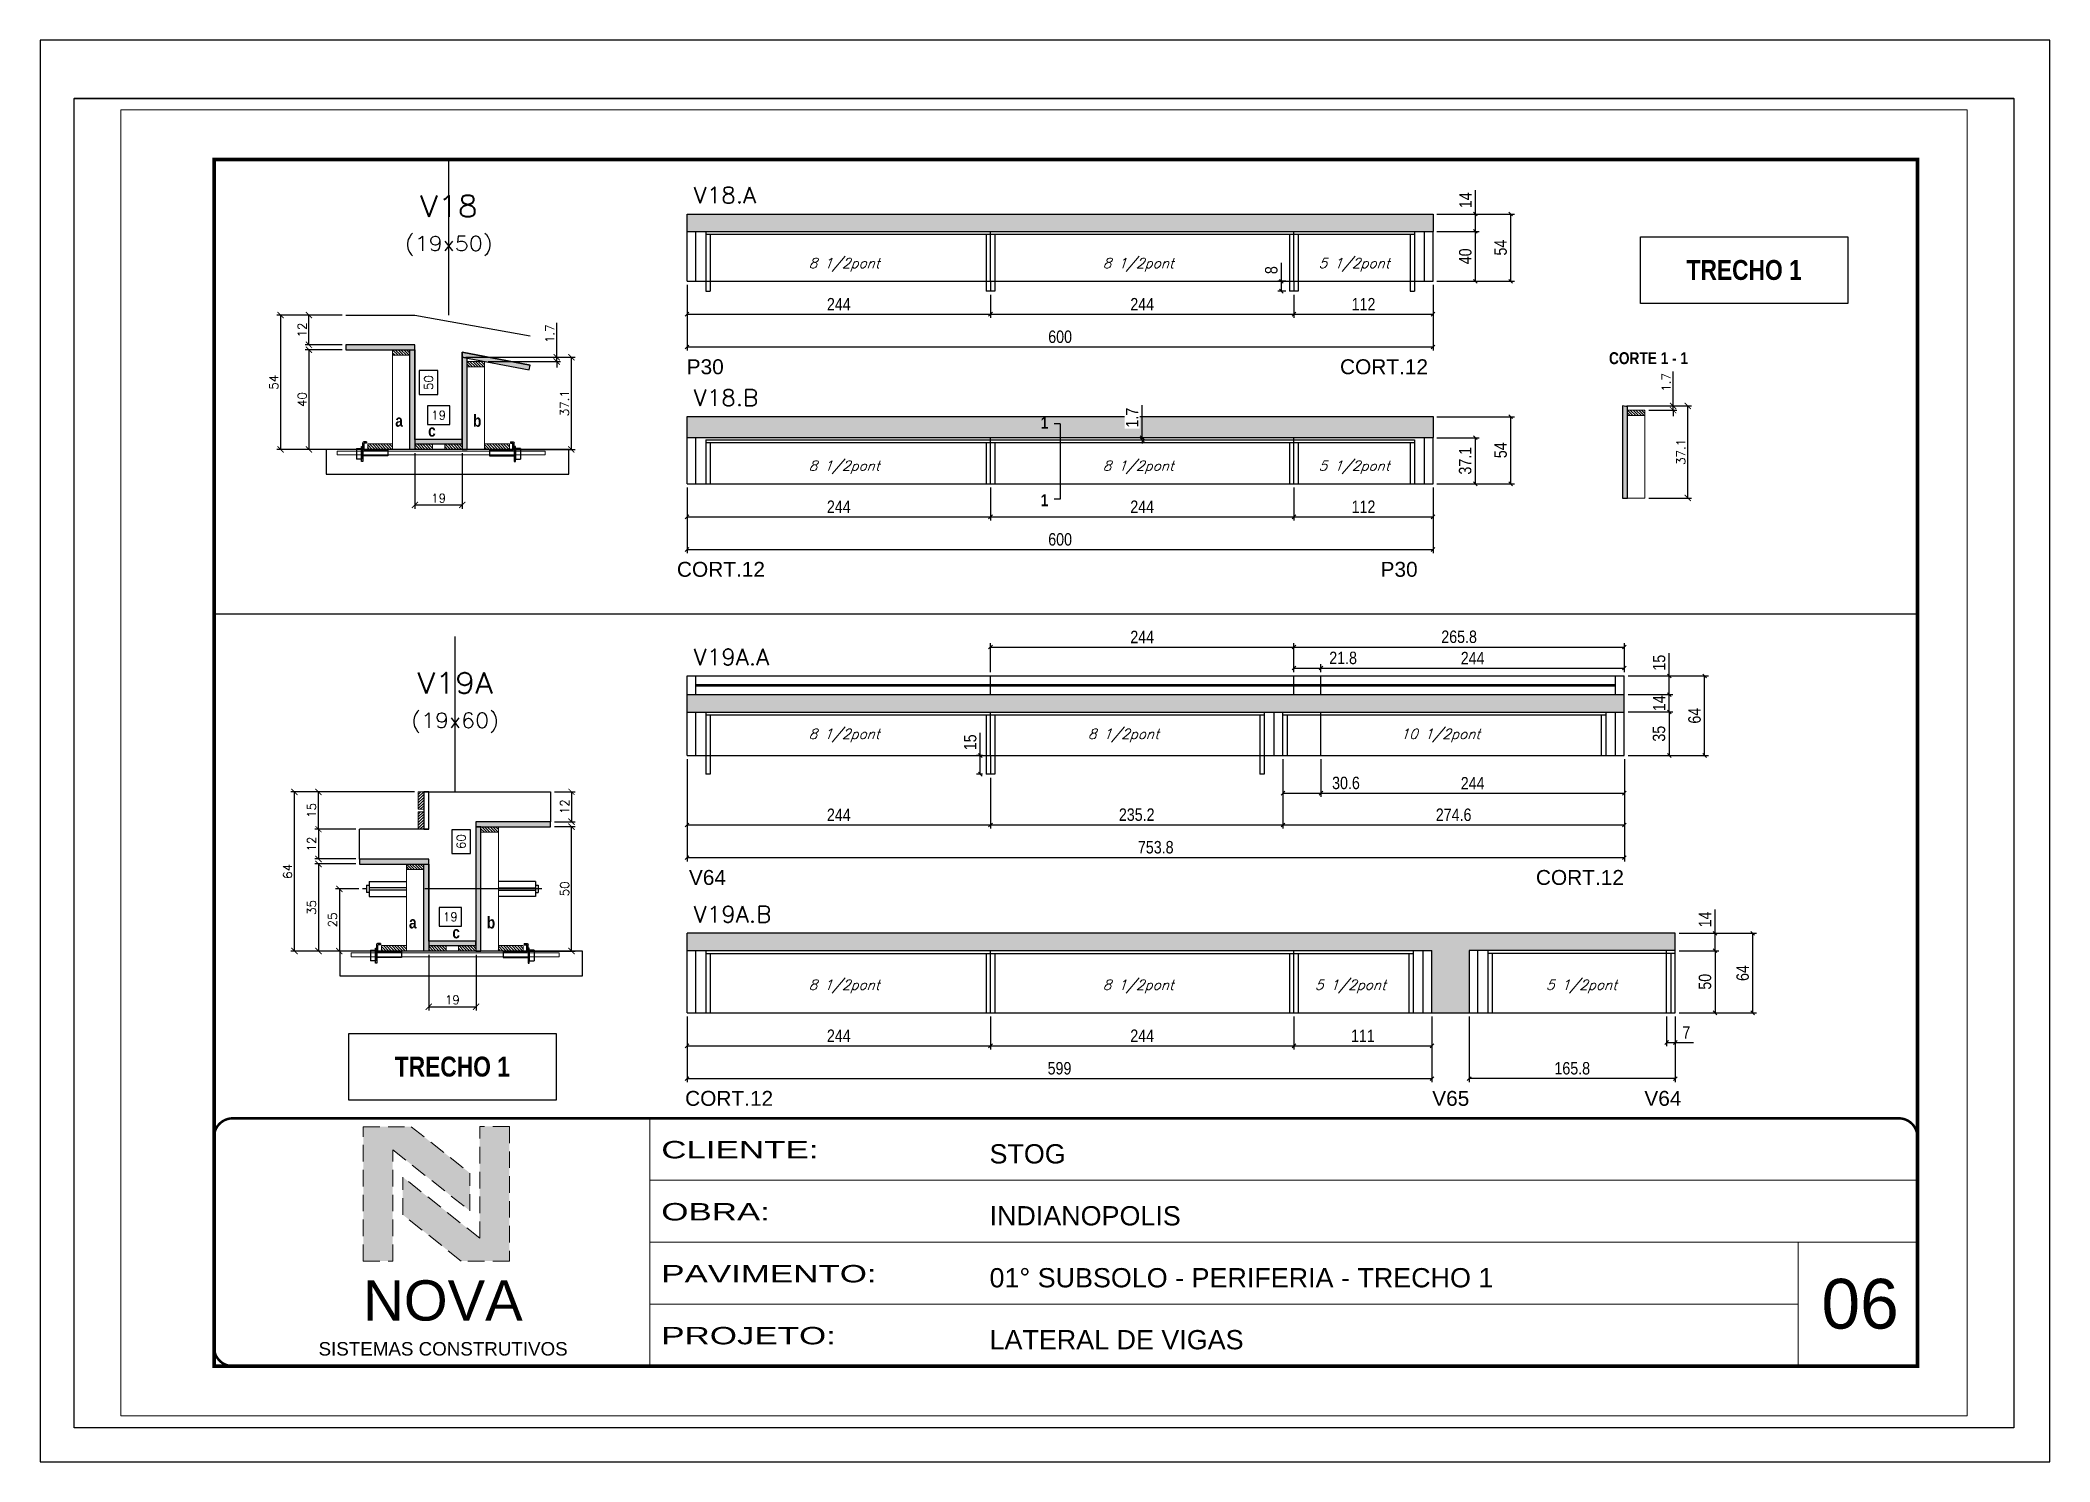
# Paper-space layout '06' of a CAD drawing. Extents: x 0 to 297, y 0 to 210.
# The model-space entities are those that its viewports show. They can reach past a viewport. Long polylines and large blocks are cut down to what shows.
import ezdxf
from ezdxf.enums import TextEntityAlignment as Align

# ---------------------------------------------------------------- set-up
doc = ezdxf.new("R2010")
doc.units = 0
for name, pattern in [('CONTINUO', [0]), ('DASHED', [0.75, 0.5, -0.25]), ('HIDDEN', [9.525, 6.35, -3.175])]:
    doc.linetypes.add(name, pattern=pattern)
for name, color, linetype in [('1', 1, 'Continuous'), ('5', 5, 'Continuous'), ('barrote', 251, 'Continuous'), ('COTA', 241, 'Continuous'), ('Cota Seção (2x)', 4, 'Continuous'), ('detalhes', 4, 'Continuous'), ('Hachura', 253, 'Continuous'), ('NOMENCLATURA', 7, 'Continuous'), ('Painéis', 200, 'Continuous'), ('presilha', 1, 'Continuous'), ('SARR_2.2x7', 40, 'Continuous'), ('SARR_3.5x7', 81, 'Continuous'), ('TENSOR', 3, 'Continuous'), ('texto', 7, 'Continuous'), ('Texto de Titulo', 7, 'Continuous'), ('Texto Qtd Sarr', 242, 'Continuous')]:
    doc.layers.add(name, color=color, linetype=linetype)
for name, color, linetype, lineweight in [('CARIMBO', 255, 'Continuous', 9), ('CARIMBO-LEGENDA', 75, 'Continuous', 15), ('CONCRETO', 251, 'Continuous', 25), ('Folhas', 255, 'Continuous', 9), ('Madeira', 126, 'Continuous', 18), ('SARRAFO DE PRESSAO', 251, 'DASHED', 9), ('SCO-___-LAJ', 2, 'Continuous', 0), ('Texto Seção', 7, 'Continuous', 15)]:
    doc.layers.add(name, color=color, linetype=linetype, lineweight=lineweight)
doc.styles.add('arial', font='arial.ttf')
doc.styles.add('COTA TECNICA', font='techl___.ttf', dxfattribs={"height": 10})
doc.styles.add('REGUA-120', font='ROMANS.shx', dxfattribs={"height": 15})
doc.styles.add('ROMANC', font='techb___.ttf', dxfattribs={"height": 2.5})
doc.styles.add('Romans', font='romans.shx')
doc.styles.get("Standard").update_dxf_attribs({"font": 'arial.ttf'})
doc.styles.add('TECNICA', font='techb___.ttf', dxfattribs={"height": 10})
doc.styles.add('Tecnologia', font='')
doc.styles.get('Tecnologia').set_extended_font_data('Forgotten Futurist')
doc.dimstyles.new('Cota Seção (2x)', dxfattribs={"dimtxt": 7, "dimasz": 5, "dimexe": 3, "dimexo": 3, "dimgap": 2, "dimtad": 3, "dimdec": 1, "dimlfac": 0.5, "dimzin": 12, "dimdsep": 46, "dimtxsty": 'Romans', "dimblk": 'ARCHTICK', "dimcen": 0, "dimclrd": 4, "dimclre": 4, "dimclrt": 1, "dimadec": 1, "dimazin": 3, "dimtfac": 1, "dimtdec": 1, "dimtmove": 0, "dimatfit": 3, "dimldrblk": 'OBLIQUE', "dimfxl": 1, "dimtolj": 1, "dimtzin": 12, "dimarcsym": 0})
doc.dimstyles.new('Cota Seção interna', dxfattribs={"dimtxt": 7, "dimasz": 6, "dimexe": 0.18, "dimexo": 2, "dimgap": -4, "dimtad": 3, "dimdec": 1, "dimlfac": 0.5, "dimzin": 12, "dimdsep": 46, "dimtxsty": 'Romans', "dimblk": 'ARCHTICK', "dimcen": 0.09, "dimse1": 1, "dimse2": 1, "dimsd1": 1, "dimsd2": 1, "dimclrd": 180, "dimclre": 5, "dimclrt": 1, "dimadec": 0, "dimazin": 3, "dimtfac": 1, "dimtdec": 1, "dimtofl": 0, "dimtmove": 0, "dimatfit": 3, "dimldrblk": 'ARCHTICK', "dimfxl": 1, "dimtolj": 1, "dimtzin": 0, "dimarcsym": 0})
doc.dimstyles.new('PAINEL', dxfattribs={"dimtxt": 10, "dimasz": 3, "dimexe": 3, "dimexo": 3, "dimgap": 3, "dimtad": 1, "dimdec": 1, "dimzin": 12, "dimdsep": 46, "dimtxsty": 'COTA TECNICA', "dimblk1": 'OBLIQUE', "dimblk2": 'OBLIQUE', "dimsah": 1, "dimcen": 0.9, "dimclrd": 4, "dimclre": 4, "dimclrt": 240, "dimadec": 1, "dimazin": 3, "dimtfac": 1, "dimtdec": 1, "dimtmove": 0, "dimatfit": 3, "dimfxl": 1, "dimtolj": 1, "dimtzin": 12, "dimarcsym": 0})
pattern_1 = [(315, (24778.1976, 8458.7811), (1.12253202, 1.12253202), [])]
pattern_2 = [(315, (24789.2887, 8055.4236), (1.12253202, 1.12253202), [])]
pattern_3 = [(225, (-6478.9752, -6561.5528), (1.12253202, -1.12253202), [])]

psp = doc.layouts.new('06')

msp = doc.modelspace()

# ---------------------------------------------------------------- texts
at = {"layer": '5', "linetype": 'Continuous'}
for s, rotation, p in [('P30', 0.00004, (2040.13, 16748.83)), ('CORT.12', 0.00004, (2565.62, 16748.83)), ('CORT.12', 359.99996, (2032.31, 16585.98)), ('P30', 359.99996, (2598.23, 16585.98)), ('V64', 0.00004, (2041.94, 16338.26)), ('CORT.12', 0.00004, (2723.18, 16338.26)), ('CORT.12', 0.00004, (2038.89, 16160.66)), ('V65', 0.00004, (2639.77, 16160.66)), ('V64', 0.00004, (2810.4, 16160.66))]:
    msp.add_text(s, height=12, rotation=rotation, dxfattribs=at).set_placement(p)
at = {"layer": 'CARIMBO', "style": 'arial'}
msp.add_text('06', height=40, dxfattribs=at).set_placement((2952.86, 15981.57))
at = {"layer": 'detalhes', "style": 'TECNICA'}
for s, p in [('CORTE 1 - 1', (2781.96, 16756.92)), ('a', (1805.75, 16706.63)), ('b', (1868.29, 16706.61)), ('1', (2324.91, 16704.95)), ('c', (1832.18, 16698.66)), ('1', (2324.91, 16642.73)), ('a', (1816.84, 16303.27)), ('b', (1879.38, 16303.26)), ('c', (1851.65, 16295.3))]:
    msp.add_text(s, height=9.6, dxfattribs=at).set_placement(p)
at = {"layer": 'NOMENCLATURA', "color": 2, "char_height": 16, "attachment_point": 5, "style": 'ROMANC'}
for insert in [(2890.66, 16832.53), (1851.67, 16192.08)]:
    msp.add_mtext('TRECHO 1', dxfattribs=dict(at, insert=insert))
at = {"layer": 'texto', "color": 2, "char_height": 8, "attachment_point": 5, "style": 'Romans'}
for s, insert in [('{\\Q19;\\C256;8 1/2pont}', (2166.85, 16836.82)), ('{\\Q19;\\C256;8 1/2pont}', (2403.35, 16836.82)), ('{\\Q19;\\C256;5 1/2pont}', (2576.99, 16836.82)), ('{\\Q19;\\C256;8 1/2pont}', (2166.85, 16673.97)), ('{\\Q19;\\C256;8 1/2pont}', (2403.35, 16673.97)), ('{\\Q19;\\C256;5 1/2pont}', (2576.99, 16673.97)), ('{\\Q19;\\C256;8 1/2pont}', (2166.85, 16458.37)), ('{\\Q19;\\C256;8 1/2pont}', (2391.45, 16458.37)), ('{\\Q19;\\C256;10 1/2pont}', (2646.35, 16458.37)), ('{\\Q19;\\C256;8 1/2pont}', (2166.85, 16256.65)), ('{\\Q19;\\C256;8 1/2pont}', (2403.35, 16256.65)), ('{\\Q19;\\C256;5 1/2pont}', (2573.99, 16256.65)), ('{\\Q19;\\C256;5 1/2pont}', (2759.89, 16256.65))]:
    msp.add_mtext(s, dxfattribs=dict(at, insert=insert))
at = {"layer": 'Texto Seção', "style": 'REGUA-120', "width": 1.05}
for s, p in [('V18.A', (2045.72, 16886.33)), ('V18.B', (2045.72, 16723.48)), ('V19A.A', (2045.72, 16514.99)), ('V19A.B', (2045.72, 16308.16))]:
    msp.add_text(s, height=13, dxfattribs=at).set_placement(p)

# ---------------------------------------------------------------- blocks, each defined once
blk = doc.blocks.new('A$C64660E27')
at = {"layer": 'COTA', "true_color": 0x1a1a1a}
h = blk.add_hatch(color=250, dxfattribs=at)
h.dxf.hatch_style = 1
h.paths.add_polyline_path([(185.4, -11.6), (142.4, -11.6), (142.4, -131.6), (168.8, -131.6), (168.8, -32.2), (237.7, -86.7), (237.7, -53)])
at = {"layer": 'COTA'}
h = blk.add_hatch(color=20, dxfattribs=at)
h.dxf.hatch_style = 1
h.paths.add_polyline_path([(273, -11.4), (246.6, -11.4), (246.6, -111.1), (177.7, -56.6), (177.7, -90.2), (230, -131.6), (273, -131.6)])
for p, q in [((142.4, -131.6), (142.4, -11.6)), ((142.4, -11.6), (185.4, -11.6)), ((185.4, -11.6), (237.7, -53)), ((273, -11.4), (246.6, -11.4)), ((246.6, -111.1), (246.6, -11.4)), ((273, -11.4), (273, -131.6)), ((168.8, -32.2), (237.7, -86.7)), ((168.8, -131.6), (168.8, -32.2)), ((237.7, -86.7), (237.7, -53)), ((246.6, -111.1), (177.7, -56.6)), ((177.7, -90.2), (177.7, -56.6)), ((230, -131.6), (177.7, -90.2)), ((142.4, -131.6), (168.8, -131.6)), ((273, -131.6), (230, -131.6))]:
    blk.add_line(p, q)
at = {"layer": 'CARIMBO-LEGENDA', "color": 7, "linetype": 'Continuous', "ltscale": 100, "style": 'arial'}
blk.add_text('NOVA', height=36, dxfattribs=at).set_placement((142.4, -184.8))
at = {"layer": 'CARIMBO-LEGENDA', "color": 7, "linetype": 'Continuous', "style": 'arial'}
blk.add_text('SISTEMAS CONSTRUTIVOS', height=12, dxfattribs=at).set_placement((102.5, -216))
blk = doc.blocks.new('9999999999')
at = {"color": 30, "linetype": 'CONTINUO'}
for p, q in [((98564.6, 34230.2), (98564.6, 34429.4)), ((98564.6, 34379.6), (99584, 34379.6)), ((98564.6, 34329.8), (99488, 34329.8)), ((99584, 34329.8), (99488, 34329.8)), ((99488, 34329.8), (99488, 34230.2)), ((98564.6, 34280), (99488, 34280))]:
    blk.add_line(p, q, dxfattribs=at)
at = {"color": 30, "linetype": 'CONTINUO', "const_width": 2}
blk.add_lwpolyline([(99584, 34230.2), (99584, 34414.4, 0.414214), (99569, 34429.4), (98229, 34429.4, 0.414214), (98214, 34414.4), (98214, 34245.2, 0.414214), (98229, 34230.2), (99584, 34230.2)], format="xyb", dxfattribs=at)
at = {"layer": 'Folhas'}
blk.add_lwpolyline([(98139, 34190.2), (99624, 34190.2), (99624, 35240.2), (98139, 35240.2)], close=True, dxfattribs=at)
at = {"layer": 'Folhas', "color": 30, "const_width": 3}
blk.add_lwpolyline([(98214, 34230.2), (99584, 34230.2), (99584, 35200.2), (98214, 35200.2)], close=True, dxfattribs=at)
at = {"xscale": 0.9, "yscale": 0.9, "zscale": 0.9}
blk.add_blockref('A$C64660E27', (98205.8, 34433.1), dxfattribs=at)
at = {"color": 7, "linetype": 'Continuous', "ltscale": 5, "style": 'arial'}
for s, height, p in [('STOG', 15.48, (98837.7, 34393.1)), ('INDIANOPOLIS', 15.483, (98837.7, 34343.3)), ('01° SUBSOLO - PERIFERIA - TRECHO 1', 15.483, (98837.7, 34293.5)), ('LATERAL DE VIGAS', 15.483, (98837.7, 34243.7))]:
    blk.add_text(s, height=height, dxfattribs=at).set_placement(p)
at = {"layer": 'Folhas', "color": 7, "style": 'Tecnologia', "width": 1.5}
for s, p in [('CLIENTE:', (98573.7, 34397.2)), ('OBRA:', (98573.7, 34347.3)), ('PAVIMENTO:', (98573.7, 34297.5)), ('PROJETO:', (98573.7, 34247.7))]:
    blk.add_text(s, height=14, dxfattribs=at).set_placement(p)
blk = doc.blocks.new('_ArchTick')
at = {"color": 0, "linetype": 'ByBlock', "const_width": 0.15}
blk.add_lwpolyline([(-0.5, -0.5), (0.5, 0.5)], dxfattribs=at)
blk = doc.blocks.new('*D3697')
at = {"layer": 'COTA', "color": 4, "lineweight": -2, "transparency": 16777216}
for p, q in [((1763, 16796.4), (1710.6, 16796.4)), ((1713.6, 16688.4), (1713.6, 16796.4)), ((1785, 16688.4), (1710.6, 16688.4))]:
    blk.add_line(p, q, dxfattribs=at)
at = {"layer": 'Defpoints', "color": 0, "transparency": 16777216}
for p in [(1713.6, 16796.4), (1766, 16796.4), (1788, 16688.4)]:
    blk.add_point(p, dxfattribs=at)
at = {"layer": 'COTA', "color": 4, "lineweight": -2, "transparency": 16777216, "xscale": 5, "yscale": 5, "zscale": 5}
for p, rotation in [((1713.6, 16796.4), 90), ((1713.6, 16688.4), 270)]:
    blk.add_blockref('_ArchTick', p, dxfattribs=dict(at, rotation=rotation))
at = {"layer": 'COTA', "color": 1, "transparency": 16777216, "insert": (1708.1, 16742.4), "char_height": 7, "attachment_point": 5, "rotation": 90, "style": 'Romans'}
blk.add_mtext('\\A1;54', dxfattribs=at)
blk = doc.blocks.new('_Oblique')
at = {"layer": '1', "color": 0, "lineweight": -2}
blk.add_line((-0.5, -0.5), (0.5, 0.5), dxfattribs=at)
blk = doc.blocks.new('*D3698')
at = {"layer": 'COTA', "color": 4, "lineweight": -2, "transparency": 16777216}
for p, q in [((1862.6, 16762.5), (1950.4, 16762.5)), ((1947.4, 16688.4), (1947.4, 16762.5)), ((1896.2, 16688.4), (1950.4, 16688.4))]:
    blk.add_line(p, q, dxfattribs=at)
at = {"layer": 'Defpoints', "color": 0, "transparency": 16777216}
for p in [(1859.6, 16762.5), (1947.4, 16762.5), (1893.2, 16688.4)]:
    blk.add_point(p, dxfattribs=at)
at = {"layer": 'COTA', "color": 4, "lineweight": -2, "transparency": 16777216, "xscale": 5, "yscale": 5, "zscale": 5}
for p, rotation in [((1947.4, 16762.5), 90), ((1947.4, 16688.4), 270)]:
    blk.add_blockref('_ArchTick', p, dxfattribs=dict(at, rotation=rotation))
at = {"layer": 'COTA', "color": 1, "transparency": 16777216, "insert": (1941.9, 16725.5), "char_height": 7, "attachment_point": 5, "rotation": 90, "style": 'Romans'}
blk.add_mtext('\\A1;37.1', dxfattribs=at)
blk = doc.blocks.new('*D3699')
at = {"layer": 'COTA', "color": 4, "lineweight": -2, "transparency": 16777216}
for p, q in [((1763, 16768.4), (1733.3, 16768.4)), ((1736.3, 16768.4), (1736.3, 16688.4)), ((1785, 16688.4), (1733.3, 16688.4))]:
    blk.add_line(p, q, dxfattribs=at)
at = {"layer": 'Defpoints', "color": 0, "transparency": 16777216}
for p in [(1766, 16768.4), (1736.3, 16688.4), (1788, 16688.4)]:
    blk.add_point(p, dxfattribs=at)
at = {"layer": 'COTA', "color": 4, "lineweight": -2, "transparency": 16777216, "xscale": 5, "yscale": 5, "zscale": 5}
for p, rotation in [((1736.3, 16768.4), 90), ((1736.3, 16688.4), 270)]:
    blk.add_blockref('_ArchTick', p, dxfattribs=dict(at, rotation=rotation))
at = {"layer": 'COTA', "color": 1, "transparency": 16777216, "insert": (1730.8, 16728.4), "char_height": 7, "attachment_point": 5, "rotation": 90, "style": 'Romans'}
blk.add_mtext('\\A1;40', dxfattribs=at)
blk = doc.blocks.new('PRESILHA METÁLICA 1')
at = {"layer": 'presilha'}
for p, q in [((0, 13), (6, 13)), ((0, 13), (0, 0)), ((6, 0), (0, 0)), ((6, 15.5), (7.5, 15.5)), ((6, -2.5), (6, 15.5)), ((6, 13), (6, 0)), ((7.5, 10.6), (7.5, 19.9)), ((7.5, 15.5), (7.5, -2.5)), ((37.5, 4.1), (7.5, 4.1)), ((12, 21), (8.6, 21)), ((9, 11.6), (9, 18.9)), ((12, 19.5), (9.6, 19.5)), ((37.5, 11), (9.6, 11)), ((12, 21), (12, 19.5)), ((37.5, 11), (37.5, 4.1)), ((7.5, -2.5), (6, -2.5))]:
    blk.add_line(p, q, dxfattribs=at)
for centre, radius, start, end in [((8.6, 19.9), 1.14, 90, 180), ((9.6, 18.9), 0.57, 90, 180), ((9.6, 11.6), 0.57, 180, 270)]:
    blk.add_arc(centre, radius, start, end, dxfattribs=at)
blk = doc.blocks.new('*D3700')
at = {"layer": 'COTA', "color": 4, "lineweight": -2, "transparency": 16777216}
for p, q in [((1821.6, 16685.4), (1821.6, 16640.7)), ((1859.6, 16685.4), (1859.6, 16640.7)), ((1821.6, 16643.7), (1859.6, 16643.7))]:
    blk.add_line(p, q, dxfattribs=at)
at = {"layer": 'Defpoints', "color": 0, "transparency": 16777216}
for p in [(1821.6, 16688.4), (1859.6, 16688.4), (1859.6, 16643.7)]:
    blk.add_point(p, dxfattribs=at)
at = {"layer": 'COTA', "color": 4, "lineweight": -2, "transparency": 16777216, "xscale": 5, "yscale": 5, "zscale": 5, "rotation": 180}
blk.add_blockref('_ArchTick', (1821.6, 16643.7), dxfattribs=at)
at = {"layer": 'COTA', "color": 4, "lineweight": -2, "transparency": 16777216, "xscale": 5, "yscale": 5, "zscale": 5}
blk.add_blockref('_ArchTick', (1859.6, 16643.7), dxfattribs=at)
at = {"layer": 'COTA', "color": 1, "transparency": 16777216, "insert": (1840.6, 16649.2), "char_height": 7, "attachment_point": 5, "style": 'Romans'}
blk.add_mtext('\\A1;19', dxfattribs=at)
blk = doc.blocks.new('*D3701')
at = {"layer": 'Cota Seção (2x)', "color": 180, "lineweight": -2, "transparency": 16777216}
for p, q in [((1849.6, 16723.4), (1831.6, 16723.4)), ((1831.6, 16723.4), (1831.6, 16708.4)), ((1849.6, 16708.4), (1849.6, 16723.4)), ((1831.6, 16708.4), (1849.6, 16708.4))]:
    blk.add_line(p, q, dxfattribs=at)
at = {"layer": 'Defpoints', "color": 0, "transparency": 16777216}
for p in [(1859.6, 16704.4), (1821.6, 16688.4), (1859.6, 16688.4)]:
    blk.add_point(p, dxfattribs=at)
at = {"layer": 'Cota Seção (2x)', "color": 1, "transparency": 16777216, "insert": (1840.6, 16715.9), "char_height": 7, "attachment_point": 5, "style": 'Romans'}
blk.add_mtext('\\A1;19', dxfattribs=at)
blk = doc.blocks.new('*D4843')
at = {"layer": 'COTA', "color": 4, "lineweight": -2, "transparency": 16777216}
for p, q in [((1763, 16796.4), (1733.3, 16796.4)), ((1736.3, 16772.4), (1736.3, 16796.4)), ((1763, 16772.4), (1733.3, 16772.4))]:
    blk.add_line(p, q, dxfattribs=at)
at = {"layer": 'Defpoints', "color": 0, "transparency": 16777216}
for p in [(1736.3, 16796.4), (1766, 16796.4), (1766, 16772.4)]:
    blk.add_point(p, dxfattribs=at)
at = {"layer": 'COTA', "color": 4, "lineweight": -2, "transparency": 16777216, "xscale": 5, "yscale": 5, "zscale": 5}
for p, rotation in [((1736.3, 16796.4), 90), ((1736.3, 16772.4), 270)]:
    blk.add_blockref('_ArchTick', p, dxfattribs=dict(at, rotation=rotation))
at = {"layer": 'COTA', "color": 1, "transparency": 16777216, "insert": (1730.8, 16784.4), "char_height": 7, "attachment_point": 5, "rotation": 90, "style": 'Romans'}
blk.add_mtext('\\A1;12', dxfattribs=at)
blk = doc.blocks.new('*D4844')
at = {"layer": 'COTA', "color": 4, "lineweight": -2, "transparency": 16777216}
for p, q in [((1935.6, 16762.5), (1935.6, 16790.2)), ((1862.6, 16762.5), (1938.6, 16762.5)), ((1935.6, 16759.1), (1935.6, 16762.5)), ((1880.6, 16759.1), (1938.6, 16759.1)), ((1935.6, 16759.1), (1935.6, 16754.1))]:
    blk.add_line(p, q, dxfattribs=at)
at = {"layer": 'Defpoints', "color": 0, "transparency": 16777216}
for p in [(1859.6, 16762.5), (1935.6, 16762.5), (1877.6, 16759.1)]:
    blk.add_point(p, dxfattribs=at)
at = {"layer": 'COTA', "color": 4, "lineweight": -2, "transparency": 16777216, "xscale": 5, "yscale": 5, "zscale": 5}
for p, rotation in [((1935.6, 16762.5), 270), ((1935.6, 16759.1), 90)]:
    blk.add_blockref('_ArchTick', p, dxfattribs=dict(at, rotation=rotation))
at = {"layer": 'COTA', "color": 1, "transparency": 16777216, "insert": (1930.1, 16781.4), "char_height": 7, "attachment_point": 5, "rotation": 90, "style": 'Romans'}
blk.add_mtext('\\A1;1.7', dxfattribs=at)
blk = doc.blocks.new('*D3706')
at = {"layer": 'Cota Seção (2x)', "color": 180, "lineweight": -2, "transparency": 16777216}
for p, q in [((1840.1, 16751.8), (1825.1, 16751.8)), ((1825.1, 16751.8), (1825.1, 16732.4)), ((1840.1, 16732.4), (1840.1, 16751.8)), ((1825.1, 16732.4), (1840.1, 16732.4))]:
    blk.add_line(p, q, dxfattribs=at)
at = {"layer": 'Defpoints', "color": 0, "transparency": 16777216}
for p in [(1821.6, 16796.4), (1844.1, 16796.4), (1855.6, 16696.4)]:
    blk.add_point(p, dxfattribs=at)
at = {"layer": 'Cota Seção (2x)', "color": 1, "transparency": 16777216, "insert": (1832.6, 16742.1), "char_height": 7, "attachment_point": 5, "rotation": 90, "style": 'Romans'}
blk.add_mtext('\\A1;50', dxfattribs=at)
blk = doc.blocks.new('titulo1')
at = {"layer": 'Defpoints', "color": 252, "linetype": 'HIDDEN', "ltscale": 2}
blk.add_line((0, 0), (0, 125), dxfattribs=at)
at = {"layer": 'Defpoints', "style": 'Romans', "oblique": 15}
blk.add_attdef('FOLHA', text='', height=10, dxfattribs=at).set_placement((0, 15.6), align=Align.MIDDLE_CENTER)
at = {"layer": 'Texto Qtd Sarr', "color": 3, "style": 'Romans', "oblique": 15}
for tag, height, p in [('TITULO', 17, (0, 71.4)), ('SEÇÃO', 12, (0, 41.5))]:
    blk.add_attdef(tag, text='', height=height, dxfattribs=at).set_placement(p, align=Align.MIDDLE_CENTER)
blk = doc.blocks.new('*D3707')
at = {"layer": 'COTA', "color": 4, "linetype": 'ByBlock', "lineweight": -2, "transparency": 16777216}
for p, q in [((2040.5, 16820.6), (2040.5, 16794.1)), ((2284.5, 16812.6), (2284.5, 16794.1)), ((2040.5, 16797.1), (2284.5, 16797.1))]:
    blk.add_line(p, q, dxfattribs=at)
at = {"layer": 'Defpoints', "color": 0, "linetype": 'ByBlock', "transparency": 16777216}
for p in [(2040.5, 16823.6), (2284.5, 16815.6), (2284.5, 16797.1)]:
    blk.add_point(p, dxfattribs=at)
at = {"layer": 'COTA', "color": 4, "linetype": 'ByBlock', "lineweight": -2, "transparency": 16777216, "xscale": 3, "yscale": 3, "zscale": 3, "rotation": 180}
blk.add_blockref('_Oblique', (2040.5, 16797.1), dxfattribs=at)
at = {"layer": 'COTA', "color": 4, "linetype": 'ByBlock', "lineweight": -2, "transparency": 16777216, "xscale": 3, "yscale": 3, "zscale": 3}
blk.add_blockref('_Oblique', (2284.5, 16797.1), dxfattribs=at)
at = {"layer": 'COTA', "color": 240, "linetype": 'ByBlock', "transparency": 16777216, "insert": (2162.5, 16805.1), "char_height": 10, "attachment_point": 5, "style": 'COTA TECNICA'}
blk.add_mtext('\\A1;244', dxfattribs=at)
blk = doc.blocks.new('*D3708')
at = {"layer": 'COTA', "color": 4, "linetype": 'ByBlock', "lineweight": -2, "transparency": 16777216}
for p, q in [((2284.5, 16812.6), (2284.5, 16794.1)), ((2528.5, 16812.6), (2528.5, 16794.1)), ((2284.5, 16797.1), (2528.5, 16797.1))]:
    blk.add_line(p, q, dxfattribs=at)
at = {"layer": 'Defpoints', "color": 0, "linetype": 'ByBlock', "transparency": 16777216}
for p in [(2284.5, 16815.6), (2528.5, 16815.6), (2528.5, 16797.1)]:
    blk.add_point(p, dxfattribs=at)
at = {"layer": 'COTA', "color": 4, "linetype": 'ByBlock', "lineweight": -2, "transparency": 16777216, "xscale": 3, "yscale": 3, "zscale": 3, "rotation": 180}
blk.add_blockref('_Oblique', (2284.5, 16797.1), dxfattribs=at)
at = {"layer": 'COTA', "color": 4, "linetype": 'ByBlock', "lineweight": -2, "transparency": 16777216, "xscale": 3, "yscale": 3, "zscale": 3}
blk.add_blockref('_Oblique', (2528.5, 16797.1), dxfattribs=at)
at = {"layer": 'COTA', "color": 240, "linetype": 'ByBlock', "transparency": 16777216, "insert": (2406.5, 16805.1), "char_height": 10, "width": 210.731, "attachment_point": 5, "style": 'COTA TECNICA'}
blk.add_mtext('\\A1;244', dxfattribs=at)
blk = doc.blocks.new('*D3709')
at = {"layer": 'COTA', "color": 4, "linetype": 'ByBlock', "lineweight": -2, "transparency": 16777216}
for p, q in [((2040.5, 16820.6), (2040.5, 16767.8)), ((2640.5, 16820.6), (2640.5, 16767.8)), ((2040.5, 16770.8), (2640.5, 16770.8))]:
    blk.add_line(p, q, dxfattribs=at)
at = {"layer": 'Defpoints', "color": 0, "linetype": 'ByBlock', "transparency": 16777216}
for p in [(2040.5, 16823.6), (2640.5, 16823.6), (2640.5, 16770.8)]:
    blk.add_point(p, dxfattribs=at)
at = {"layer": 'COTA', "color": 4, "linetype": 'ByBlock', "lineweight": -2, "transparency": 16777216, "xscale": 3, "yscale": 3, "zscale": 3, "rotation": 180}
blk.add_blockref('_Oblique', (2040.5, 16770.8), dxfattribs=at)
at = {"layer": 'COTA', "color": 4, "linetype": 'ByBlock', "lineweight": -2, "transparency": 16777216, "xscale": 3, "yscale": 3, "zscale": 3}
blk.add_blockref('_Oblique', (2640.5, 16770.8), dxfattribs=at)
at = {"layer": 'COTA', "color": 240, "linetype": 'ByBlock', "transparency": 16777216, "insert": (2340.5, 16778.9), "char_height": 10, "attachment_point": 5, "style": 'COTA TECNICA'}
blk.add_mtext('\\A1;600', dxfattribs=at)
blk = doc.blocks.new('*D3710')
at = {"layer": 'COTA', "color": 4, "lineweight": -2, "transparency": 16777216}
for p, q in [((2528.5, 16812.6), (2528.5, 16794.1)), ((2640.5, 16820.6), (2640.5, 16794.1)), ((2528.5, 16797.1), (2640.5, 16797.1))]:
    blk.add_line(p, q, dxfattribs=at)
at = {"layer": 'Defpoints', "color": 0, "transparency": 16777216}
for p in [(2528.5, 16815.6), (2640.5, 16823.6), (2640.5, 16797.1)]:
    blk.add_point(p, dxfattribs=at)
at = {"layer": 'COTA', "color": 4, "lineweight": -2, "transparency": 16777216, "xscale": 3, "yscale": 3, "zscale": 3, "rotation": 180}
blk.add_blockref('_Oblique', (2528.5, 16797.1), dxfattribs=at)
at = {"layer": 'COTA', "color": 4, "lineweight": -2, "transparency": 16777216, "xscale": 3, "yscale": 3, "zscale": 3}
blk.add_blockref('_Oblique', (2640.5, 16797.1), dxfattribs=at)
at = {"layer": 'COTA', "color": 240, "transparency": 16777216, "insert": (2584.5, 16805.1), "char_height": 10, "attachment_point": 5, "style": 'COTA TECNICA'}
blk.add_mtext('\\A1;112', dxfattribs=at)
blk = doc.blocks.new('*D3711')
at = {"layer": 'COTA', "color": 4, "lineweight": -2, "transparency": 16777216}
for p, q in [((2643.5, 16863.6), (2677.5, 16863.6)), ((2674.5, 16823.6), (2674.5, 16863.6)), ((2643.5, 16823.6), (2677.5, 16823.6))]:
    blk.add_line(p, q, dxfattribs=at)
at = {"layer": 'Defpoints', "color": 0, "transparency": 16777216}
for p in [(2640.5, 16863.6), (2674.5, 16863.6), (2640.5, 16823.6)]:
    blk.add_point(p, dxfattribs=at)
at = {"layer": 'COTA', "color": 4, "lineweight": -2, "transparency": 16777216, "xscale": 3, "yscale": 3, "zscale": 3}
for p, rotation in [((2674.5, 16863.6), 90), ((2674.5, 16823.6), 270)]:
    blk.add_blockref('_Oblique', p, dxfattribs=dict(at, rotation=rotation))
at = {"layer": 'COTA', "color": 240, "transparency": 16777216, "insert": (2666.4, 16843.6), "char_height": 10, "attachment_point": 5, "rotation": 90, "style": 'COTA TECNICA'}
blk.add_mtext('\\A1;40', dxfattribs=at)
blk = doc.blocks.new('*D3712')
at = {"layer": 'COTA', "color": 4, "lineweight": -2, "transparency": 16777216}
for p, q in [((2674.5, 16877.6), (2674.5, 16896.7)), ((2643.5, 16877.6), (2677.5, 16877.6)), ((2674.5, 16863.6), (2674.5, 16877.6)), ((2643.5, 16863.6), (2677.5, 16863.6))]:
    blk.add_line(p, q, dxfattribs=at)
at = {"layer": 'Defpoints', "color": 0, "transparency": 16777216}
for p in [(2640.5, 16877.6), (2674.5, 16877.6), (2640.5, 16863.6)]:
    blk.add_point(p, dxfattribs=at)
at = {"layer": 'COTA', "color": 4, "lineweight": -2, "transparency": 16777216, "xscale": 3, "yscale": 3, "zscale": 3}
for p, rotation in [((2674.5, 16877.6), 90), ((2674.5, 16863.6), 270)]:
    blk.add_blockref('_Oblique', p, dxfattribs=dict(at, rotation=rotation))
at = {"layer": 'COTA', "color": 240, "transparency": 16777216, "insert": (2666.5, 16888.7), "char_height": 10, "attachment_point": 5, "rotation": 90, "style": 'COTA TECNICA'}
blk.add_mtext('\\A1;14', dxfattribs=at)
blk = doc.blocks.new('*D3068')
at = {"layer": 'COTA', "color": 4, "lineweight": -2, "transparency": 16777216}
for p, q in [((2643.5, 16877.6), (2705.9, 16877.6)), ((2702.9, 16823.6), (2702.9, 16877.6)), ((2643.5, 16823.6), (2705.9, 16823.6))]:
    blk.add_line(p, q, dxfattribs=at)
at = {"layer": 'Defpoints', "color": 0, "transparency": 16777216}
for p in [(2640.5, 16877.6), (2702.9, 16877.6), (2640.5, 16823.6)]:
    blk.add_point(p, dxfattribs=at)
at = {"layer": 'COTA', "color": 4, "lineweight": -2, "transparency": 16777216, "xscale": 3, "yscale": 3, "zscale": 3}
for p, rotation in [((2702.9, 16877.6), 90), ((2702.9, 16823.6), 270)]:
    blk.add_blockref('_Oblique', p, dxfattribs=dict(at, rotation=rotation))
at = {"layer": 'COTA', "color": 240, "transparency": 16777216, "insert": (2694.8, 16850.6), "char_height": 10, "attachment_point": 5, "rotation": 90, "style": 'COTA TECNICA'}
blk.add_mtext('\\A1;54', dxfattribs=at)
blk = doc.blocks.new('*D3069')
at = {"layer": 'COTA', "color": 4, "lineweight": -2, "transparency": 16777216}
for p, q in [((2518.5, 16823.6), (2518.5, 16838.4)), ((2522, 16823.6), (2515.5, 16823.6)), ((2522, 16815.6), (2515.5, 16815.6)), ((2518.5, 16815.6), (2518.5, 16823.6))]:
    blk.add_line(p, q, dxfattribs=at)
at = {"layer": 'Defpoints', "color": 0, "transparency": 16777216}
for p in [(2518.5, 16823.6), (2525, 16823.6), (2525, 16815.6)]:
    blk.add_point(p, dxfattribs=at)
at = {"layer": 'COTA', "color": 4, "lineweight": -2, "transparency": 16777216, "xscale": 3, "yscale": 3, "zscale": 3}
for p, rotation in [((2518.5, 16823.6), 90), ((2518.5, 16815.6), 270)]:
    blk.add_blockref('_Oblique', p, dxfattribs=dict(at, rotation=rotation))
at = {"layer": 'COTA', "color": 240, "transparency": 16777216, "insert": (2510.4, 16832.5), "char_height": 10, "attachment_point": 5, "rotation": 90, "style": 'COTA TECNICA'}
blk.add_mtext('\\A1;8', dxfattribs=at)
blk = doc.blocks.new('*D3070')
at = {"layer": 'COTA', "color": 4, "linetype": 'ByBlock', "lineweight": -2, "transparency": 16777216}
for p, q in [((2040.5, 16657.7), (2040.5, 16631.2)), ((2284.5, 16657.7), (2284.5, 16631.2)), ((2040.5, 16634.2), (2284.5, 16634.2))]:
    blk.add_line(p, q, dxfattribs=at)
at = {"layer": 'Defpoints', "color": 0, "linetype": 'ByBlock', "transparency": 16777216}
for p in [(2040.5, 16660.7), (2284.5, 16660.7), (2284.5, 16634.2)]:
    blk.add_point(p, dxfattribs=at)
at = {"layer": 'COTA', "color": 4, "linetype": 'ByBlock', "lineweight": -2, "transparency": 16777216, "xscale": 3, "yscale": 3, "zscale": 3, "rotation": 180}
blk.add_blockref('_Oblique', (2040.5, 16634.2), dxfattribs=at)
at = {"layer": 'COTA', "color": 4, "linetype": 'ByBlock', "lineweight": -2, "transparency": 16777216, "xscale": 3, "yscale": 3, "zscale": 3}
blk.add_blockref('_Oblique', (2284.5, 16634.2), dxfattribs=at)
at = {"layer": 'COTA', "color": 240, "linetype": 'ByBlock', "transparency": 16777216, "insert": (2162.5, 16642.3), "char_height": 10, "attachment_point": 5, "style": 'COTA TECNICA'}
blk.add_mtext('\\A1;244', dxfattribs=at)
blk = doc.blocks.new('*D3071')
at = {"layer": 'COTA', "color": 4, "linetype": 'ByBlock', "lineweight": -2, "transparency": 16777216}
for p, q in [((2284.5, 16657.7), (2284.5, 16631.2)), ((2528.5, 16657.7), (2528.5, 16631.2)), ((2284.5, 16634.2), (2528.5, 16634.2))]:
    blk.add_line(p, q, dxfattribs=at)
at = {"layer": 'Defpoints', "color": 0, "linetype": 'ByBlock', "transparency": 16777216}
for p in [(2284.5, 16660.7), (2528.5, 16660.7), (2528.5, 16634.2)]:
    blk.add_point(p, dxfattribs=at)
at = {"layer": 'COTA', "color": 4, "linetype": 'ByBlock', "lineweight": -2, "transparency": 16777216, "xscale": 3, "yscale": 3, "zscale": 3, "rotation": 180}
blk.add_blockref('_Oblique', (2284.5, 16634.2), dxfattribs=at)
at = {"layer": 'COTA', "color": 4, "linetype": 'ByBlock', "lineweight": -2, "transparency": 16777216, "xscale": 3, "yscale": 3, "zscale": 3}
blk.add_blockref('_Oblique', (2528.5, 16634.2), dxfattribs=at)
at = {"layer": 'COTA', "color": 240, "linetype": 'ByBlock', "transparency": 16777216, "insert": (2406.5, 16642.3), "char_height": 10, "width": 210.731, "attachment_point": 5, "style": 'COTA TECNICA'}
blk.add_mtext('\\A1;244', dxfattribs=at)
blk = doc.blocks.new('*D3072')
at = {"layer": 'COTA', "color": 4, "linetype": 'ByBlock', "lineweight": -2, "transparency": 16777216}
for p, q in [((2040.5, 16657.7), (2040.5, 16604.9)), ((2640.5, 16657.7), (2640.5, 16604.9)), ((2040.5, 16607.9), (2640.5, 16607.9))]:
    blk.add_line(p, q, dxfattribs=at)
at = {"layer": 'Defpoints', "color": 0, "linetype": 'ByBlock', "transparency": 16777216}
for p in [(2040.5, 16660.7), (2640.5, 16660.7), (2640.5, 16607.9)]:
    blk.add_point(p, dxfattribs=at)
at = {"layer": 'COTA', "color": 4, "linetype": 'ByBlock', "lineweight": -2, "transparency": 16777216, "xscale": 3, "yscale": 3, "zscale": 3, "rotation": 180}
blk.add_blockref('_Oblique', (2040.5, 16607.9), dxfattribs=at)
at = {"layer": 'COTA', "color": 4, "linetype": 'ByBlock', "lineweight": -2, "transparency": 16777216, "xscale": 3, "yscale": 3, "zscale": 3}
blk.add_blockref('_Oblique', (2640.5, 16607.9), dxfattribs=at)
at = {"layer": 'COTA', "color": 240, "linetype": 'ByBlock', "transparency": 16777216, "insert": (2340.5, 16616), "char_height": 10, "attachment_point": 5, "style": 'COTA TECNICA'}
blk.add_mtext('\\A1;600', dxfattribs=at)
blk = doc.blocks.new('*D3073')
at = {"layer": 'COTA', "color": 4, "lineweight": -2, "transparency": 16777216}
for p, q in [((2528.5, 16657.7), (2528.5, 16631.2)), ((2640.5, 16657.7), (2640.5, 16631.2)), ((2528.5, 16634.2), (2640.5, 16634.2))]:
    blk.add_line(p, q, dxfattribs=at)
at = {"layer": 'Defpoints', "color": 0, "transparency": 16777216}
for p in [(2528.5, 16660.7), (2640.5, 16660.7), (2640.5, 16634.2)]:
    blk.add_point(p, dxfattribs=at)
at = {"layer": 'COTA', "color": 4, "lineweight": -2, "transparency": 16777216, "xscale": 3, "yscale": 3, "zscale": 3, "rotation": 180}
blk.add_blockref('_Oblique', (2528.5, 16634.2), dxfattribs=at)
at = {"layer": 'COTA', "color": 4, "lineweight": -2, "transparency": 16777216, "xscale": 3, "yscale": 3, "zscale": 3}
blk.add_blockref('_Oblique', (2640.5, 16634.2), dxfattribs=at)
at = {"layer": 'COTA', "color": 240, "transparency": 16777216, "insert": (2584.5, 16642.3), "char_height": 10, "attachment_point": 5, "style": 'COTA TECNICA'}
blk.add_mtext('\\A1;112', dxfattribs=at)
blk = doc.blocks.new('*D3074')
at = {"layer": 'COTA', "color": 4, "lineweight": -2, "transparency": 16777216}
for p, q in [((2643.5, 16697.8), (2677.5, 16697.8)), ((2674.5, 16660.7), (2674.5, 16697.8)), ((2643.5, 16660.7), (2677.5, 16660.7))]:
    blk.add_line(p, q, dxfattribs=at)
at = {"layer": 'Defpoints', "color": 0, "transparency": 16777216}
for p in [(2640.5, 16697.8), (2674.5, 16697.8), (2640.5, 16660.7)]:
    blk.add_point(p, dxfattribs=at)
at = {"layer": 'COTA', "color": 4, "lineweight": -2, "transparency": 16777216, "xscale": 3, "yscale": 3, "zscale": 3}
for p, rotation in [((2674.5, 16697.8), 90), ((2674.5, 16660.7), 270)]:
    blk.add_blockref('_Oblique', p, dxfattribs=dict(at, rotation=rotation))
at = {"layer": 'COTA', "color": 240, "transparency": 16777216, "insert": (2666.3, 16679.3), "char_height": 10, "attachment_point": 5, "rotation": 90, "style": 'COTA TECNICA'}
blk.add_mtext('\\A1;37.1', dxfattribs=at)
blk = doc.blocks.new('*D3075')
at = {"layer": 'COTA', "color": 4, "lineweight": -2, "transparency": 16777216}
for p, q in [((2643.5, 16714.7), (2705.9, 16714.7)), ((2702.9, 16660.7), (2702.9, 16714.7)), ((2643.5, 16660.7), (2705.9, 16660.7))]:
    blk.add_line(p, q, dxfattribs=at)
at = {"layer": 'Defpoints', "color": 0, "transparency": 16777216}
for p in [(2640.5, 16714.7), (2702.9, 16714.7), (2640.5, 16660.7)]:
    blk.add_point(p, dxfattribs=at)
at = {"layer": 'COTA', "color": 4, "lineweight": -2, "transparency": 16777216, "xscale": 3, "yscale": 3, "zscale": 3}
for p, rotation in [((2702.9, 16714.7), 90), ((2702.9, 16660.7), 270)]:
    blk.add_blockref('_Oblique', p, dxfattribs=dict(at, rotation=rotation))
at = {"layer": 'COTA', "color": 240, "transparency": 16777216, "insert": (2694.8, 16687.7), "char_height": 10, "attachment_point": 5, "rotation": 90, "style": 'COTA TECNICA'}
blk.add_mtext('\\A1;54', dxfattribs=at)
blk = doc.blocks.new('*D3065')
at = {"layer": 'COTA', "color": 4, "lineweight": -2, "transparency": 16777216}
for p, q in [((2795.9, 16723.4), (2848.3, 16723.4)), ((2845.3, 16649.3), (2845.3, 16723.4)), ((2813.9, 16649.3), (2848.3, 16649.3))]:
    blk.add_line(p, q, dxfattribs=at)
at = {"layer": 'Defpoints', "color": 0, "transparency": 16777216}
for p in [(2792.9, 16723.4), (2845.3, 16723.4), (2810.9, 16649.3)]:
    blk.add_point(p, dxfattribs=at)
at = {"layer": 'COTA', "color": 4, "lineweight": -2, "transparency": 16777216, "xscale": 5, "yscale": 5, "zscale": 5}
for p, rotation in [((2845.3, 16723.4), 90), ((2845.3, 16649.3), 270)]:
    blk.add_blockref('_ArchTick', p, dxfattribs=dict(at, rotation=rotation))
at = {"layer": 'COTA', "color": 1, "transparency": 16777216, "insert": (2839.8, 16686.4), "char_height": 7, "attachment_point": 5, "rotation": 90, "style": 'Romans'}
blk.add_mtext('\\A1;37.1', dxfattribs=at)
blk = doc.blocks.new('*D4236')
at = {"layer": 'COTA', "color": 4, "lineweight": -2, "transparency": 16777216}
for p, q in [((2833.5, 16723.4), (2833.5, 16751.1)), ((2795.9, 16723.4), (2836.5, 16723.4)), ((2813.9, 16720), (2836.5, 16720)), ((2833.5, 16720), (2833.5, 16723.4)), ((2833.5, 16720), (2833.5, 16715))]:
    blk.add_line(p, q, dxfattribs=at)
at = {"layer": 'Defpoints', "color": 0, "transparency": 16777216}
for p in [(2792.9, 16723.4), (2810.9, 16720), (2833.5, 16723.4)]:
    blk.add_point(p, dxfattribs=at)
at = {"layer": 'COTA', "color": 4, "lineweight": -2, "transparency": 16777216, "xscale": 5, "yscale": 5, "zscale": 5}
for p, rotation in [((2833.5, 16723.4), 270), ((2833.5, 16720), 90)]:
    blk.add_blockref('_ArchTick', p, dxfattribs=dict(at, rotation=rotation))
at = {"layer": 'COTA', "color": 1, "transparency": 16777216, "insert": (2828, 16742.3), "char_height": 7, "attachment_point": 5, "rotation": 90, "style": 'Romans'}
blk.add_mtext('\\A1;1.7', dxfattribs=at)
blk = doc.blocks.new('*D4237')
at = {"layer": 'COTA', "color": 4, "lineweight": -2, "transparency": 16777216}
for p, q in [((2406.5, 16697.8), (2406.5, 16724)), ((2406.5, 16696.1), (2406.5, 16697.8)), ((2406.5, 16696.1), (2406.5, 16693.1))]:
    blk.add_line(p, q, dxfattribs=at)
at = {"layer": 'Defpoints', "color": 0, "transparency": 16777216}
blk.add_point((2406.5, 16696.1), dxfattribs=at)
at = {"layer": 'COTA', "color": 4, "lineweight": -2, "transparency": 16777216, "xscale": 3, "yscale": 3, "zscale": 3}
for p, rotation in [((2406.5, 16697.8), 270), ((2406.5, 16696.1), 90)]:
    blk.add_blockref('_Oblique', p, dxfattribs=dict(at, rotation=rotation))
at = {"layer": 'COTA', "color": 240, "transparency": 16777216, "insert": (2398.4, 16713.9), "char_height": 10, "attachment_point": 5, "rotation": 90, "style": 'COTA TECNICA', "bg_fill": 3, "box_fill_scale": 1.1, "bg_fill_color": 256, "bg_fill_true_color": 13158600, "bg_fill_transparency": 0}
blk.add_mtext('\\A1;1.7', dxfattribs=at)
at = {"layer": 'Defpoints', "color": 0, "transparency": 16777216}
blk.add_point((2406.5, 16697.8), dxfattribs=at)
blk.add_point((2406.5, 16697.8), dxfattribs=at)
blk = doc.blocks.new('*D3057')
at = {"layer": 'COTA', "color": 4, "lineweight": -2, "transparency": 16777216}
for p, q in [((1933.7, 16413.1), (1950.5, 16413.1)), ((1947.5, 16413.1), (1947.5, 16389.1)), ((1933.7, 16389.1), (1950.5, 16389.1))]:
    blk.add_line(p, q, dxfattribs=at)
at = {"layer": 'Defpoints', "color": 0, "transparency": 16777216}
for p in [(1930.7, 16413.1), (1930.7, 16389.1), (1947.5, 16389.1)]:
    blk.add_point(p, dxfattribs=at)
at = {"layer": 'COTA', "color": 4, "lineweight": -2, "transparency": 16777216, "xscale": 5, "yscale": 5, "zscale": 5}
for p, rotation in [((1947.5, 16413.1), 90), ((1947.5, 16389.1), 270)]:
    blk.add_blockref('_ArchTick', p, dxfattribs=dict(at, rotation=rotation))
at = {"layer": 'COTA', "color": 1, "transparency": 16777216, "insert": (1942, 16401.1), "char_height": 7, "attachment_point": 5, "rotation": 90, "style": 'Romans'}
blk.add_mtext('\\A1;12', dxfattribs=at)
blk = doc.blocks.new('*D3058')
at = {"layer": 'COTA', "color": 4, "lineweight": -2, "transparency": 16777216}
for p, q in [((1774.1, 16413.1), (1721.7, 16413.1)), ((1724.7, 16285.1), (1724.7, 16413.1)), ((1796.1, 16285.1), (1721.7, 16285.1))]:
    blk.add_line(p, q, dxfattribs=at)
at = {"layer": 'Defpoints', "color": 0, "transparency": 16777216}
for p in [(1724.7, 16413.1), (1777.1, 16413.1), (1799.1, 16285.1)]:
    blk.add_point(p, dxfattribs=at)
at = {"layer": 'COTA', "color": 4, "lineweight": -2, "transparency": 16777216, "xscale": 5, "yscale": 5, "zscale": 5}
for p, rotation in [((1724.7, 16413.1), 90), ((1724.7, 16285.1), 270)]:
    blk.add_blockref('_ArchTick', p, dxfattribs=dict(at, rotation=rotation))
at = {"layer": 'COTA', "color": 1, "transparency": 16777216, "insert": (1719.2, 16349.1), "char_height": 7, "attachment_point": 5, "rotation": 90, "style": 'Romans'}
blk.add_mtext('\\A1;64', dxfattribs=at)
blk = doc.blocks.new('*D3059')
at = {"layer": 'COTA', "color": 4, "lineweight": -2, "transparency": 16777216}
for p, q in [((1933.7, 16385.1), (1950.5, 16385.1)), ((1947.5, 16285.1), (1947.5, 16385.1)), ((1907.3, 16285.1), (1950.5, 16285.1))]:
    blk.add_line(p, q, dxfattribs=at)
at = {"layer": 'Defpoints', "color": 0, "transparency": 16777216}
for p in [(1930.7, 16385.1), (1947.5, 16385.1), (1904.3, 16285.1)]:
    blk.add_point(p, dxfattribs=at)
at = {"layer": 'COTA', "color": 4, "lineweight": -2, "transparency": 16777216, "xscale": 5, "yscale": 5, "zscale": 5}
for p, rotation in [((1947.5, 16385.1), 90), ((1947.5, 16285.1), 270)]:
    blk.add_blockref('_ArchTick', p, dxfattribs=dict(at, rotation=rotation))
at = {"layer": 'COTA', "color": 1, "transparency": 16777216, "insert": (1942, 16335.1), "char_height": 7, "attachment_point": 5, "rotation": 90, "style": 'Romans'}
blk.add_mtext('\\A1;50', dxfattribs=at)
blk = doc.blocks.new('*D3060')
at = {"layer": 'Cota Seção (2x)', "color": 180, "lineweight": -2, "transparency": 16777216}
for p, q in [((1866.2, 16382.6), (1851.2, 16382.6)), ((1851.2, 16382.6), (1851.2, 16363.6)), ((1866.2, 16363.6), (1866.2, 16382.6)), ((1851.2, 16363.6), (1866.2, 16363.6))]:
    blk.add_line(p, q, dxfattribs=at)
at = {"layer": 'Defpoints', "color": 0, "transparency": 16777216}
for p in [(1870.2, 16413.1), (1881.7, 16413.1), (1881.7, 16293.1)]:
    blk.add_point(p, dxfattribs=at)
at = {"layer": 'Cota Seção (2x)', "color": 1, "transparency": 16777216, "insert": (1858.7, 16373.1), "char_height": 7, "attachment_point": 5, "rotation": 90, "style": 'Romans'}
blk.add_mtext('\\A1;60', dxfattribs=at)
blk = doc.blocks.new('*D3061')
at = {"layer": 'COTA', "color": 4, "lineweight": -2, "transparency": 16777216}
for p, q in [((1774.1, 16383.1), (1741, 16383.1)), ((1744, 16383.1), (1744, 16359.1)), ((1774.1, 16359.1), (1741, 16359.1))]:
    blk.add_line(p, q, dxfattribs=at)
at = {"layer": 'Defpoints', "color": 0, "transparency": 16777216}
for p in [(1777.1, 16383.1), (1744, 16359.1), (1777.1, 16359.1)]:
    blk.add_point(p, dxfattribs=at)
at = {"layer": 'COTA', "color": 4, "lineweight": -2, "transparency": 16777216, "xscale": 5, "yscale": 5, "zscale": 5}
for p, rotation in [((1744, 16383.1), 90), ((1744, 16359.1), 270)]:
    blk.add_blockref('_ArchTick', p, dxfattribs=dict(at, rotation=rotation))
at = {"layer": 'COTA', "color": 1, "transparency": 16777216, "insert": (1738.5, 16371.1), "char_height": 7, "attachment_point": 5, "rotation": 90, "style": 'Romans'}
blk.add_mtext('\\A1;12', dxfattribs=at)
blk = doc.blocks.new('*D3062')
at = {"layer": 'COTA', "color": 4, "lineweight": -2, "transparency": 16777216}
for p, q in [((1774.1, 16355.1), (1741, 16355.1)), ((1744, 16355.1), (1744, 16285.1)), ((1796.1, 16285.1), (1741, 16285.1))]:
    blk.add_line(p, q, dxfattribs=at)
at = {"layer": 'Defpoints', "color": 0, "transparency": 16777216}
for p in [(1777.1, 16355.1), (1744, 16285.1), (1799.1, 16285.1)]:
    blk.add_point(p, dxfattribs=at)
at = {"layer": 'COTA', "color": 4, "lineweight": -2, "transparency": 16777216, "xscale": 5, "yscale": 5, "zscale": 5}
for p, rotation in [((1744, 16355.1), 90), ((1744, 16285.1), 270)]:
    blk.add_blockref('_ArchTick', p, dxfattribs=dict(at, rotation=rotation))
at = {"layer": 'COTA', "color": 1, "transparency": 16777216, "insert": (1738.5, 16320.1), "char_height": 7, "attachment_point": 5, "rotation": 90, "style": 'Romans'}
blk.add_mtext('\\A1;35', dxfattribs=at)
blk = doc.blocks.new('*D3063')
at = {"layer": 'COTA', "color": 4, "lineweight": -2, "transparency": 16777216}
for p, q in [((1832.7, 16282.1), (1832.7, 16237.3)), ((1870.7, 16282.1), (1870.7, 16237.3)), ((1832.7, 16240.3), (1870.7, 16240.3))]:
    blk.add_line(p, q, dxfattribs=at)
at = {"layer": 'Defpoints', "color": 0, "transparency": 16777216}
for p in [(1832.7, 16285.1), (1870.7, 16285.1), (1870.7, 16240.3)]:
    blk.add_point(p, dxfattribs=at)
at = {"layer": 'COTA', "color": 4, "lineweight": -2, "transparency": 16777216, "xscale": 5, "yscale": 5, "zscale": 5, "rotation": 180}
blk.add_blockref('_ArchTick', (1832.7, 16240.3), dxfattribs=at)
at = {"layer": 'COTA', "color": 4, "lineweight": -2, "transparency": 16777216, "xscale": 5, "yscale": 5, "zscale": 5}
blk.add_blockref('_ArchTick', (1870.7, 16240.3), dxfattribs=at)
at = {"layer": 'COTA', "color": 1, "transparency": 16777216, "insert": (1851.7, 16245.8), "char_height": 7, "attachment_point": 5, "style": 'Romans'}
blk.add_mtext('\\A1;19', dxfattribs=at)
blk = doc.blocks.new('*D4232')
at = {"layer": 'COTA', "color": 4, "lineweight": -2, "transparency": 16777216}
for p, q in [((1776.4, 16335), (1757.8, 16335)), ((1760.8, 16335), (1760.8, 16285.1)), ((1776.4, 16285.1), (1757.8, 16285.1))]:
    blk.add_line(p, q, dxfattribs=at)
at = {"layer": 'Defpoints', "color": 0, "transparency": 16777216}
for p in [(1779.4, 16335), (1760.8, 16285.1), (1779.4, 16285.1)]:
    blk.add_point(p, dxfattribs=at)
at = {"layer": 'COTA', "color": 4, "lineweight": -2, "transparency": 16777216, "xscale": 5, "yscale": 5, "zscale": 5}
for p, rotation in [((1760.8, 16335), 90), ((1760.8, 16285.1), 270)]:
    blk.add_blockref('_ArchTick', p, dxfattribs=dict(at, rotation=rotation))
at = {"layer": 'COTA', "color": 1, "transparency": 16777216, "insert": (1755.3, 16310.1), "char_height": 7, "attachment_point": 5, "rotation": 90, "style": 'Romans'}
blk.add_mtext('\\A1;25', dxfattribs=at)
blk = doc.blocks.new('*D3064')
at = {"layer": 'Cota Seção (2x)', "color": 180, "lineweight": -2, "transparency": 16777216}
for p, q in [((1859, 16320.1), (1841, 16320.1)), ((1841, 16320.1), (1841, 16305.1)), ((1859, 16305.1), (1859, 16320.1)), ((1841, 16305.1), (1859, 16305.1))]:
    blk.add_line(p, q, dxfattribs=at)
at = {"layer": 'Defpoints', "color": 0, "transparency": 16777216}
for p in [(1870.7, 16301.1), (1832.7, 16285.1), (1870.7, 16285.1)]:
    blk.add_point(p, dxfattribs=at)
at = {"layer": 'Cota Seção (2x)', "color": 1, "transparency": 16777216, "insert": (1850, 16312.6), "char_height": 7, "attachment_point": 5, "style": 'Romans'}
blk.add_mtext('\\A1;19', dxfattribs=at)
blk = doc.blocks.new('*D4238')
at = {"layer": 'COTA', "color": 4, "lineweight": -2, "transparency": 16777216}
for p, q in [((1821.3, 16413.1), (1741, 16413.1)), ((1744, 16383.1), (1744, 16413.1)), ((1774.1, 16383.1), (1741, 16383.1))]:
    blk.add_line(p, q, dxfattribs=at)
at = {"layer": 'Defpoints', "color": 0, "transparency": 16777216}
for p in [(1744, 16413.1), (1824.3, 16413.1), (1777.1, 16383.1)]:
    blk.add_point(p, dxfattribs=at)
at = {"layer": 'COTA', "color": 4, "lineweight": -2, "transparency": 16777216, "xscale": 5, "yscale": 5, "zscale": 5}
for p, rotation in [((1744, 16413.1), 90), ((1744, 16383.1), 270)]:
    blk.add_blockref('_ArchTick', p, dxfattribs=dict(at, rotation=rotation))
at = {"layer": 'COTA', "color": 1, "transparency": 16777216, "insert": (1738.5, 16398.1), "char_height": 7, "attachment_point": 5, "rotation": 90, "style": 'Romans'}
blk.add_mtext('\\A1;15', dxfattribs=at)
blk = doc.blocks.new('*D3066')
at = {"layer": 'COTA', "color": 4, "linetype": 'ByBlock', "lineweight": -2, "transparency": 16777216}
for p, q in [((2040.5, 16439.3), (2040.5, 16383.5)), ((2284.5, 16424.3), (2284.5, 16383.5)), ((2040.5, 16386.5), (2284.5, 16386.5))]:
    blk.add_line(p, q, dxfattribs=at)
at = {"layer": 'Defpoints', "color": 0, "linetype": 'ByBlock', "transparency": 16777216}
for p in [(2040.5, 16442.3), (2284.5, 16427.3), (2284.5, 16386.5)]:
    blk.add_point(p, dxfattribs=at)
at = {"layer": 'COTA', "color": 4, "linetype": 'ByBlock', "lineweight": -2, "transparency": 16777216, "xscale": 3, "yscale": 3, "zscale": 3, "rotation": 180}
blk.add_blockref('_Oblique', (2040.5, 16386.5), dxfattribs=at)
at = {"layer": 'COTA', "color": 4, "linetype": 'ByBlock', "lineweight": -2, "transparency": 16777216, "xscale": 3, "yscale": 3, "zscale": 3}
blk.add_blockref('_Oblique', (2284.5, 16386.5), dxfattribs=at)
at = {"layer": 'COTA', "color": 240, "linetype": 'ByBlock', "transparency": 16777216, "insert": (2162.5, 16394.6), "char_height": 10, "attachment_point": 5, "style": 'COTA TECNICA'}
blk.add_mtext('\\A1;244', dxfattribs=at)
blk = doc.blocks.new('*D3067')
at = {"layer": 'COTA', "color": 4, "linetype": 'ByBlock', "lineweight": -2, "transparency": 16777216}
for p, q in [((2519.7, 16439.3), (2519.7, 16383.5)), ((2284.5, 16424.3), (2284.5, 16383.5)), ((2284.5, 16386.5), (2519.7, 16386.5))]:
    blk.add_line(p, q, dxfattribs=at)
at = {"layer": 'Defpoints', "color": 0, "linetype": 'ByBlock', "transparency": 16777216}
for p in [(2519.7, 16442.3), (2284.5, 16427.3), (2519.7, 16386.5)]:
    blk.add_point(p, dxfattribs=at)
at = {"layer": 'COTA', "color": 4, "linetype": 'ByBlock', "lineweight": -2, "transparency": 16777216, "xscale": 3, "yscale": 3, "zscale": 3, "rotation": 180}
blk.add_blockref('_Oblique', (2284.5, 16386.5), dxfattribs=at)
at = {"layer": 'COTA', "color": 4, "linetype": 'ByBlock', "lineweight": -2, "transparency": 16777216, "xscale": 3, "yscale": 3, "zscale": 3}
blk.add_blockref('_Oblique', (2519.7, 16386.5), dxfattribs=at)
at = {"layer": 'COTA', "color": 240, "linetype": 'ByBlock', "transparency": 16777216, "insert": (2402.1, 16394.7), "char_height": 10, "width": 210.731, "attachment_point": 5, "style": 'COTA TECNICA'}
blk.add_mtext('\\A1;235.2', dxfattribs=at)
blk = doc.blocks.new('*D4239')
at = {"layer": 'COTA', "color": 4, "linetype": 'ByBlock', "lineweight": -2, "transparency": 16777216}
for p, q in [((2040.5, 16439.3), (2040.5, 16357.2)), ((2794.3, 16439.3), (2794.3, 16357.2)), ((2040.5, 16360.2), (2794.3, 16360.2))]:
    blk.add_line(p, q, dxfattribs=at)
at = {"layer": 'Defpoints', "color": 0, "linetype": 'ByBlock', "transparency": 16777216}
for p in [(2040.5, 16442.3), (2794.3, 16442.3), (2794.3, 16360.2)]:
    blk.add_point(p, dxfattribs=at)
at = {"layer": 'COTA', "color": 4, "linetype": 'ByBlock', "lineweight": -2, "transparency": 16777216, "xscale": 3, "yscale": 3, "zscale": 3, "rotation": 180}
blk.add_blockref('_Oblique', (2040.5, 16360.2), dxfattribs=at)
at = {"layer": 'COTA', "color": 4, "linetype": 'ByBlock', "lineweight": -2, "transparency": 16777216, "xscale": 3, "yscale": 3, "zscale": 3}
blk.add_blockref('_Oblique', (2794.3, 16360.2), dxfattribs=at)
at = {"layer": 'COTA', "color": 240, "linetype": 'ByBlock', "transparency": 16777216, "insert": (2417.4, 16368.5), "char_height": 10, "attachment_point": 5, "style": 'COTA TECNICA'}
blk.add_mtext('\\A1;753.8', dxfattribs=at)
blk = doc.blocks.new('*D4233')
at = {"layer": 'COTA', "color": 4, "lineweight": -2, "transparency": 16777216}
for p, q in [((2519.7, 16439.3), (2519.7, 16383.5)), ((2794.3, 16439.3), (2794.3, 16383.5)), ((2519.7, 16386.5), (2794.3, 16386.5))]:
    blk.add_line(p, q, dxfattribs=at)
at = {"layer": 'Defpoints', "color": 0, "transparency": 16777216}
for p in [(2519.7, 16442.3), (2794.3, 16442.3), (2794.3, 16386.5)]:
    blk.add_point(p, dxfattribs=at)
at = {"layer": 'COTA', "color": 4, "lineweight": -2, "transparency": 16777216, "xscale": 3, "yscale": 3, "zscale": 3, "rotation": 180}
blk.add_blockref('_Oblique', (2519.7, 16386.5), dxfattribs=at)
at = {"layer": 'COTA', "color": 4, "lineweight": -2, "transparency": 16777216, "xscale": 3, "yscale": 3, "zscale": 3}
blk.add_blockref('_Oblique', (2794.3, 16386.5), dxfattribs=at)
at = {"layer": 'COTA', "color": 240, "transparency": 16777216, "insert": (2657, 16394.6), "char_height": 10, "attachment_point": 5, "style": 'COTA TECNICA'}
blk.add_mtext('\\A1;274.6', dxfattribs=at)
blk = doc.blocks.new('*D4234')
at = {"layer": 'COTA', "color": 4, "lineweight": -2, "transparency": 16777216}
for p, q in [((2519.7, 16439.3), (2519.7, 16409)), ((2550.3, 16439.3), (2550.3, 16409)), ((2519.7, 16412), (2550.3, 16412)), ((2550.3, 16412), (2587.5, 16412))]:
    blk.add_line(p, q, dxfattribs=at)
at = {"layer": 'Defpoints', "color": 0, "transparency": 16777216}
for p in [(2519.7, 16442.3), (2550.3, 16442.3), (2550.3, 16412)]:
    blk.add_point(p, dxfattribs=at)
at = {"layer": 'COTA', "color": 4, "lineweight": -2, "transparency": 16777216, "xscale": 3, "yscale": 3, "zscale": 3, "rotation": 180}
blk.add_blockref('_Oblique', (2519.7, 16412), dxfattribs=at)
at = {"layer": 'COTA', "color": 4, "lineweight": -2, "transparency": 16777216, "xscale": 3, "yscale": 3, "zscale": 3}
blk.add_blockref('_Oblique', (2550.3, 16412), dxfattribs=at)
at = {"layer": 'COTA', "color": 240, "transparency": 16777216, "insert": (2570.4, 16420.2), "char_height": 10, "attachment_point": 5, "style": 'COTA TECNICA'}
blk.add_mtext('\\A1;30.6', dxfattribs=at)
blk = doc.blocks.new('*D4235')
at = {"layer": 'COTA', "color": 4, "lineweight": -2, "transparency": 16777216}
for p, q in [((2550.3, 16439.3), (2550.3, 16409)), ((2794.3, 16439.3), (2794.3, 16409)), ((2550.3, 16412), (2794.3, 16412))]:
    blk.add_line(p, q, dxfattribs=at)
at = {"layer": 'Defpoints', "color": 0, "transparency": 16777216}
for p in [(2550.3, 16442.3), (2794.3, 16442.3), (2794.3, 16412)]:
    blk.add_point(p, dxfattribs=at)
at = {"layer": 'COTA', "color": 4, "lineweight": -2, "transparency": 16777216, "xscale": 3, "yscale": 3, "zscale": 3, "rotation": 180}
blk.add_blockref('_Oblique', (2550.3, 16412), dxfattribs=at)
at = {"layer": 'COTA', "color": 4, "lineweight": -2, "transparency": 16777216, "xscale": 3, "yscale": 3, "zscale": 3}
blk.add_blockref('_Oblique', (2794.3, 16412), dxfattribs=at)
at = {"layer": 'COTA', "color": 240, "transparency": 16777216, "insert": (2672.3, 16420), "char_height": 10, "attachment_point": 5, "style": 'COTA TECNICA'}
blk.add_mtext('\\A1;244', dxfattribs=at)
blk = doc.blocks.new('*D4240')
at = {"layer": 'COTA', "color": 4, "lineweight": -2, "transparency": 16777216}
for p, q in [((2284.5, 16509.3), (2284.5, 16532.5)), ((2284.5, 16529.5), (2528.5, 16529.5)), ((2528.5, 16509.3), (2528.5, 16532.5))]:
    blk.add_line(p, q, dxfattribs=at)
at = {"layer": 'Defpoints', "color": 0, "transparency": 16777216}
for p in [(2528.5, 16529.5), (2284.5, 16506.3), (2528.5, 16506.3)]:
    blk.add_point(p, dxfattribs=at)
at = {"layer": 'COTA', "color": 4, "lineweight": -2, "transparency": 16777216, "xscale": 3, "yscale": 3, "zscale": 3, "rotation": 180}
blk.add_blockref('_Oblique', (2284.5, 16529.5), dxfattribs=at)
at = {"layer": 'COTA', "color": 4, "lineweight": -2, "transparency": 16777216, "xscale": 3, "yscale": 3, "zscale": 3}
blk.add_blockref('_Oblique', (2528.5, 16529.5), dxfattribs=at)
at = {"layer": 'COTA', "color": 240, "transparency": 16777216, "insert": (2406.5, 16537.6), "char_height": 10, "attachment_point": 5, "style": 'COTA TECNICA'}
blk.add_mtext('\\A1;244', dxfattribs=at)
blk = doc.blocks.new('*D4241')
at = {"layer": 'COTA', "color": 4, "lineweight": -2, "transparency": 16777216}
for p, q in [((2528.5, 16509.3), (2528.5, 16532.5)), ((2528.5, 16529.5), (2794.3, 16529.5)), ((2794.3, 16509.3), (2794.3, 16532.5))]:
    blk.add_line(p, q, dxfattribs=at)
at = {"layer": 'Defpoints', "color": 0, "transparency": 16777216}
for p in [(2794.3, 16529.5), (2528.5, 16506.3), (2794.3, 16506.3)]:
    blk.add_point(p, dxfattribs=at)
at = {"layer": 'COTA', "color": 4, "lineweight": -2, "transparency": 16777216, "xscale": 3, "yscale": 3, "zscale": 3, "rotation": 180}
blk.add_blockref('_Oblique', (2528.5, 16529.5), dxfattribs=at)
at = {"layer": 'COTA', "color": 4, "lineweight": -2, "transparency": 16777216, "xscale": 3, "yscale": 3, "zscale": 3}
blk.add_blockref('_Oblique', (2794.3, 16529.5), dxfattribs=at)
at = {"layer": 'COTA', "color": 240, "transparency": 16777216, "insert": (2661.4, 16537.7), "char_height": 10, "attachment_point": 5, "style": 'COTA TECNICA'}
blk.add_mtext('\\A1;265.8', dxfattribs=at)
blk = doc.blocks.new('*D4242')
at = {"layer": 'COTA', "color": 4, "lineweight": -2, "transparency": 16777216}
for p, q in [((2528.5, 16509.3), (2528.5, 16515.6)), ((2528.5, 16512.6), (2550.3, 16512.6)), ((2550.3, 16509.3), (2550.3, 16515.6)), ((2550.3, 16512.6), (2582.9, 16512.6))]:
    blk.add_line(p, q, dxfattribs=at)
at = {"layer": 'Defpoints', "color": 0, "transparency": 16777216}
for p in [(2528.5, 16506.3), (2550.3, 16512.6), (2550.3, 16506.3)]:
    blk.add_point(p, dxfattribs=at)
at = {"layer": 'COTA', "color": 4, "lineweight": -2, "transparency": 16777216, "xscale": 3, "yscale": 3, "zscale": 3, "rotation": 180}
blk.add_blockref('_Oblique', (2528.5, 16512.6), dxfattribs=at)
at = {"layer": 'COTA', "color": 4, "lineweight": -2, "transparency": 16777216, "xscale": 3, "yscale": 3, "zscale": 3}
blk.add_blockref('_Oblique', (2550.3, 16512.6), dxfattribs=at)
at = {"layer": 'COTA', "color": 240, "transparency": 16777216, "insert": (2568.1, 16520.7), "char_height": 10, "attachment_point": 5, "style": 'COTA TECNICA'}
blk.add_mtext('\\A1;21.8', dxfattribs=at)
blk = doc.blocks.new('*D4243')
at = {"layer": 'COTA', "color": 4, "lineweight": -2, "transparency": 16777216}
for p, q in [((2550.3, 16509.3), (2550.3, 16515.6)), ((2550.3, 16512.6), (2794.3, 16512.6)), ((2794.3, 16509.3), (2794.3, 16515.6))]:
    blk.add_line(p, q, dxfattribs=at)
at = {"layer": 'Defpoints', "color": 0, "transparency": 16777216}
for p in [(2550.3, 16506.3), (2794.3, 16512.6), (2794.3, 16506.3)]:
    blk.add_point(p, dxfattribs=at)
at = {"layer": 'COTA', "color": 4, "lineweight": -2, "transparency": 16777216, "xscale": 3, "yscale": 3, "zscale": 3, "rotation": 180}
blk.add_blockref('_Oblique', (2550.3, 16512.6), dxfattribs=at)
at = {"layer": 'COTA', "color": 4, "lineweight": -2, "transparency": 16777216, "xscale": 3, "yscale": 3, "zscale": 3}
blk.add_blockref('_Oblique', (2794.3, 16512.6), dxfattribs=at)
at = {"layer": 'COTA', "color": 240, "transparency": 16777216, "insert": (2672.3, 16520.6), "char_height": 10, "attachment_point": 5, "style": 'COTA TECNICA'}
blk.add_mtext('\\A1;244', dxfattribs=at)
blk = doc.blocks.new('*D4558')
at = {"layer": 'COTA', "color": 4, "lineweight": -2, "transparency": 16777216}
for p, q in [((2276.3, 16442.3), (2276.3, 16460.6)), ((2278, 16442.3), (2273.3, 16442.3)), ((2276.3, 16427.3), (2276.3, 16442.3)), ((2278, 16427.3), (2273.3, 16427.3))]:
    blk.add_line(p, q, dxfattribs=at)
at = {"layer": 'Defpoints', "color": 0, "transparency": 16777216}
for p in [(2276.3, 16442.3), (2281, 16442.3), (2281, 16427.3)]:
    blk.add_point(p, dxfattribs=at)
at = {"layer": 'COTA', "color": 4, "lineweight": -2, "transparency": 16777216, "xscale": 3, "yscale": 3, "zscale": 3}
for p, rotation in [((2276.3, 16442.3), 90), ((2276.3, 16427.3), 270)]:
    blk.add_blockref('_Oblique', p, dxfattribs=dict(at, rotation=rotation))
at = {"layer": 'COTA', "color": 240, "transparency": 16777216, "insert": (2268.2, 16452.9), "char_height": 10, "attachment_point": 5, "rotation": 90, "style": 'COTA TECNICA'}
blk.add_mtext('\\A1;15', dxfattribs=at)
blk = doc.blocks.new('*D4559')
at = {"layer": 'COTA', "color": 4, "lineweight": -2, "transparency": 16777216}
for p, q in [((2797.3, 16477.3), (2833.4, 16477.3)), ((2830.4, 16477.3), (2830.4, 16442.3)), ((2797.3, 16442.3), (2833.4, 16442.3))]:
    blk.add_line(p, q, dxfattribs=at)
at = {"layer": 'Defpoints', "color": 0, "transparency": 16777216}
for p in [(2794.3, 16477.3), (2794.3, 16442.3), (2830.4, 16442.3)]:
    blk.add_point(p, dxfattribs=at)
at = {"layer": 'COTA', "color": 4, "lineweight": -2, "transparency": 16777216, "xscale": 3, "yscale": 3, "zscale": 3}
for p, rotation in [((2830.4, 16477.3), 90), ((2830.4, 16442.3), 270)]:
    blk.add_blockref('_Oblique', p, dxfattribs=dict(at, rotation=rotation))
at = {"layer": 'COTA', "color": 240, "transparency": 16777216, "insert": (2822.2, 16459.8), "char_height": 10, "attachment_point": 5, "rotation": 90, "style": 'COTA TECNICA'}
blk.add_mtext('\\A1;35', dxfattribs=at)
blk = doc.blocks.new('*D4560')
at = {"layer": 'COTA', "color": 4, "lineweight": -2, "transparency": 16777216}
for p, q in [((2797.3, 16491.3), (2833.4, 16491.3)), ((2830.4, 16477.3), (2830.4, 16491.3)), ((2797.3, 16477.3), (2833.4, 16477.3))]:
    blk.add_line(p, q, dxfattribs=at)
at = {"layer": 'Defpoints', "color": 0, "transparency": 16777216}
for p in [(2794.3, 16491.3), (2830.4, 16491.3), (2794.3, 16477.3)]:
    blk.add_point(p, dxfattribs=at)
at = {"layer": 'COTA', "color": 4, "lineweight": -2, "transparency": 16777216, "xscale": 3, "yscale": 3, "zscale": 3}
for p, rotation in [((2830.4, 16491.3), 90), ((2830.4, 16477.3), 270)]:
    blk.add_blockref('_Oblique', p, dxfattribs=dict(at, rotation=rotation))
at = {"layer": 'COTA', "color": 240, "transparency": 16777216, "insert": (2822.4, 16484.3), "char_height": 10, "attachment_point": 5, "rotation": 90, "style": 'COTA TECNICA'}
blk.add_mtext('\\A1;14', dxfattribs=at)
blk = doc.blocks.new('*D4561')
at = {"layer": 'COTA', "color": 4, "lineweight": -2, "transparency": 16777216}
for p, q in [((2830.4, 16506.3), (2830.4, 16524.6)), ((2797.3, 16506.3), (2833.4, 16506.3)), ((2830.4, 16491.3), (2830.4, 16506.3)), ((2797.3, 16491.3), (2833.4, 16491.3))]:
    blk.add_line(p, q, dxfattribs=at)
at = {"layer": 'Defpoints', "color": 0, "transparency": 16777216}
for p in [(2794.3, 16506.3), (2830.4, 16506.3), (2794.3, 16491.3)]:
    blk.add_point(p, dxfattribs=at)
at = {"layer": 'COTA', "color": 4, "lineweight": -2, "transparency": 16777216, "xscale": 3, "yscale": 3, "zscale": 3}
for p, rotation in [((2830.4, 16506.3), 90), ((2830.4, 16491.3), 270)]:
    blk.add_blockref('_Oblique', p, dxfattribs=dict(at, rotation=rotation))
at = {"layer": 'COTA', "color": 240, "transparency": 16777216, "insert": (2822.3, 16516.9), "char_height": 10, "attachment_point": 5, "rotation": 90, "style": 'COTA TECNICA'}
blk.add_mtext('\\A1;15', dxfattribs=at)
blk = doc.blocks.new('*D4562')
at = {"layer": 'COTA', "color": 4, "lineweight": -2, "transparency": 16777216}
for p, q in [((2797.3, 16506.3), (2861.9, 16506.3)), ((2858.9, 16442.3), (2858.9, 16506.3)), ((2797.3, 16442.3), (2861.9, 16442.3))]:
    blk.add_line(p, q, dxfattribs=at)
at = {"layer": 'Defpoints', "color": 0, "transparency": 16777216}
for p in [(2794.3, 16506.3), (2858.9, 16506.3), (2794.3, 16442.3)]:
    blk.add_point(p, dxfattribs=at)
at = {"layer": 'COTA', "color": 4, "lineweight": -2, "transparency": 16777216, "xscale": 3, "yscale": 3, "zscale": 3}
for p, rotation in [((2858.9, 16506.3), 90), ((2858.9, 16442.3), 270)]:
    blk.add_blockref('_Oblique', p, dxfattribs=dict(at, rotation=rotation))
at = {"layer": 'COTA', "color": 240, "transparency": 16777216, "insert": (2850.8, 16474.3), "char_height": 10, "attachment_point": 5, "rotation": 90, "style": 'COTA TECNICA'}
blk.add_mtext('\\A1;64', dxfattribs=at)
blk = doc.blocks.new('*D3508')
at = {"layer": 'COTA', "color": 4, "linetype": 'ByBlock', "lineweight": -2, "transparency": 16777216}
for p, q in [((2040.5, 16232.4), (2040.5, 16205.9)), ((2284.5, 16232.4), (2284.5, 16205.9)), ((2040.5, 16208.9), (2284.5, 16208.9))]:
    blk.add_line(p, q, dxfattribs=at)
at = {"layer": 'Defpoints', "color": 0, "linetype": 'ByBlock', "transparency": 16777216}
for p in [(2040.5, 16235.4), (2284.5, 16235.4), (2284.5, 16208.9)]:
    blk.add_point(p, dxfattribs=at)
at = {"layer": 'COTA', "color": 4, "linetype": 'ByBlock', "lineweight": -2, "transparency": 16777216, "xscale": 3, "yscale": 3, "zscale": 3, "rotation": 180}
blk.add_blockref('_Oblique', (2040.5, 16208.9), dxfattribs=at)
at = {"layer": 'COTA', "color": 4, "linetype": 'ByBlock', "lineweight": -2, "transparency": 16777216, "xscale": 3, "yscale": 3, "zscale": 3}
blk.add_blockref('_Oblique', (2284.5, 16208.9), dxfattribs=at)
at = {"layer": 'COTA', "color": 240, "linetype": 'ByBlock', "transparency": 16777216, "insert": (2162.5, 16217), "char_height": 10, "attachment_point": 5, "style": 'COTA TECNICA'}
blk.add_mtext('\\A1;244', dxfattribs=at)
blk = doc.blocks.new('*D3509')
at = {"layer": 'COTA', "color": 4, "linetype": 'ByBlock', "lineweight": -2, "transparency": 16777216}
for p, q in [((2284.5, 16232.4), (2284.5, 16205.9)), ((2528.5, 16232.4), (2528.5, 16205.9)), ((2284.5, 16208.9), (2528.5, 16208.9))]:
    blk.add_line(p, q, dxfattribs=at)
at = {"layer": 'Defpoints', "color": 0, "linetype": 'ByBlock', "transparency": 16777216}
for p in [(2284.5, 16235.4), (2528.5, 16235.4), (2528.5, 16208.9)]:
    blk.add_point(p, dxfattribs=at)
at = {"layer": 'COTA', "color": 4, "linetype": 'ByBlock', "lineweight": -2, "transparency": 16777216, "xscale": 3, "yscale": 3, "zscale": 3, "rotation": 180}
blk.add_blockref('_Oblique', (2284.5, 16208.9), dxfattribs=at)
at = {"layer": 'COTA', "color": 4, "linetype": 'ByBlock', "lineweight": -2, "transparency": 16777216, "xscale": 3, "yscale": 3, "zscale": 3}
blk.add_blockref('_Oblique', (2528.5, 16208.9), dxfattribs=at)
at = {"layer": 'COTA', "color": 240, "linetype": 'ByBlock', "transparency": 16777216, "insert": (2406.5, 16217), "char_height": 10, "width": 210.731, "attachment_point": 5, "style": 'COTA TECNICA'}
blk.add_mtext('\\A1;244', dxfattribs=at)
blk = doc.blocks.new('*D4567')
at = {"layer": 'COTA', "color": 4, "linetype": 'ByBlock', "lineweight": -2, "transparency": 16777216}
for p, q in [((2040.5, 16232.4), (2040.5, 16179.6)), ((2639.5, 16232.4), (2639.5, 16179.6)), ((2040.5, 16182.6), (2639.5, 16182.6))]:
    blk.add_line(p, q, dxfattribs=at)
at = {"layer": 'Defpoints', "color": 0, "linetype": 'ByBlock', "transparency": 16777216}
for p in [(2040.5, 16235.4), (2639.5, 16235.4), (2639.5, 16182.6)]:
    blk.add_point(p, dxfattribs=at)
at = {"layer": 'COTA', "color": 4, "linetype": 'ByBlock', "lineweight": -2, "transparency": 16777216, "xscale": 3, "yscale": 3, "zscale": 3, "rotation": 180}
blk.add_blockref('_Oblique', (2040.5, 16182.6), dxfattribs=at)
at = {"layer": 'COTA', "color": 4, "linetype": 'ByBlock', "lineweight": -2, "transparency": 16777216, "xscale": 3, "yscale": 3, "zscale": 3}
blk.add_blockref('_Oblique', (2639.5, 16182.6), dxfattribs=at)
at = {"layer": 'COTA', "color": 240, "linetype": 'ByBlock', "transparency": 16777216, "insert": (2340, 16190.8), "char_height": 10, "attachment_point": 5, "style": 'COTA TECNICA'}
blk.add_mtext('\\A1;599', dxfattribs=at)
blk = doc.blocks.new('*D4568')
at = {"layer": 'COTA', "color": 4, "lineweight": -2, "transparency": 16777216}
for p, q in [((2528.5, 16232.4), (2528.5, 16205.9)), ((2639.5, 16232.4), (2639.5, 16205.9)), ((2528.5, 16208.9), (2639.5, 16208.9))]:
    blk.add_line(p, q, dxfattribs=at)
at = {"layer": 'Defpoints', "color": 0, "transparency": 16777216}
for p in [(2528.5, 16235.4), (2639.5, 16235.4), (2639.5, 16208.9)]:
    blk.add_point(p, dxfattribs=at)
at = {"layer": 'COTA', "color": 4, "lineweight": -2, "transparency": 16777216, "xscale": 3, "yscale": 3, "zscale": 3, "rotation": 180}
blk.add_blockref('_Oblique', (2528.5, 16208.9), dxfattribs=at)
at = {"layer": 'COTA', "color": 4, "lineweight": -2, "transparency": 16777216, "xscale": 3, "yscale": 3, "zscale": 3}
blk.add_blockref('_Oblique', (2639.5, 16208.9), dxfattribs=at)
at = {"layer": 'COTA', "color": 240, "transparency": 16777216, "insert": (2584, 16216.9), "char_height": 10, "attachment_point": 5, "style": 'COTA TECNICA'}
blk.add_mtext('\\A1;111', dxfattribs=at)
blk = doc.blocks.new('*D4569')
at = {"layer": 'COTA', "color": 4, "lineweight": -2, "transparency": 16777216}
for p, q in [((2669.5, 16232.4), (2669.5, 16179.6)), ((2835.3, 16232.4), (2835.3, 16179.6)), ((2835.3, 16182.6), (2669.5, 16182.6))]:
    blk.add_line(p, q, dxfattribs=at)
at = {"layer": 'Defpoints', "color": 0, "transparency": 16777216}
for p in [(2669.5, 16235.4), (2835.3, 16235.4), (2669.5, 16182.6)]:
    blk.add_point(p, dxfattribs=at)
at = {"layer": 'COTA', "color": 4, "lineweight": -2, "transparency": 16777216, "xscale": 3, "yscale": 3, "zscale": 3, "rotation": 180}
blk.add_blockref('_Oblique', (2669.5, 16182.6), dxfattribs=at)
at = {"layer": 'COTA', "color": 4, "lineweight": -2, "transparency": 16777216, "xscale": 3, "yscale": 3, "zscale": 3}
blk.add_blockref('_Oblique', (2835.3, 16182.6), dxfattribs=at)
at = {"layer": 'COTA', "color": 240, "transparency": 16777216, "insert": (2752.4, 16190.8), "char_height": 10, "attachment_point": 5, "style": 'COTA TECNICA'}
blk.add_mtext('\\A1;165.8', dxfattribs=at)
blk = doc.blocks.new('*D4564')
at = {"layer": 'COTA', "color": 4, "lineweight": -2, "transparency": 16777216}
for p, q in [((2828.3, 16232.4), (2828.3, 16208.6)), ((2835.3, 16232.4), (2835.3, 16208.6)), ((2828.3, 16211.6), (2835.3, 16211.6)), ((2835.3, 16211.6), (2850, 16211.6))]:
    blk.add_line(p, q, dxfattribs=at)
at = {"layer": 'Defpoints', "color": 0, "transparency": 16777216}
for p in [(2828.3, 16235.4), (2835.3, 16235.4), (2835.3, 16211.6)]:
    blk.add_point(p, dxfattribs=at)
at = {"layer": 'COTA', "color": 4, "lineweight": -2, "transparency": 16777216, "xscale": 3, "yscale": 3, "zscale": 3, "rotation": 180}
blk.add_blockref('_Oblique', (2828.3, 16211.6), dxfattribs=at)
at = {"layer": 'COTA', "color": 4, "lineweight": -2, "transparency": 16777216, "xscale": 3, "yscale": 3, "zscale": 3}
blk.add_blockref('_Oblique', (2835.3, 16211.6), dxfattribs=at)
at = {"layer": 'COTA', "color": 240, "transparency": 16777216, "insert": (2844.2, 16219.7), "char_height": 10, "attachment_point": 5, "style": 'COTA TECNICA'}
blk.add_mtext('\\A1;7', dxfattribs=at)
blk = doc.blocks.new('*D3502')
at = {"layer": 'COTA', "color": 4, "lineweight": -2, "transparency": 16777216}
for p, q in [((2838.3, 16285.4), (2870.3, 16285.4)), ((2867.3, 16285.4), (2867.3, 16235.4)), ((2838.3, 16235.4), (2870.3, 16235.4))]:
    blk.add_line(p, q, dxfattribs=at)
at = {"layer": 'Defpoints', "color": 0, "transparency": 16777216}
for p in [(2835.3, 16285.4), (2835.3, 16235.4), (2867.3, 16235.4)]:
    blk.add_point(p, dxfattribs=at)
at = {"layer": 'COTA', "color": 4, "lineweight": -2, "transparency": 16777216, "xscale": 3, "yscale": 3, "zscale": 3}
for p, rotation in [((2867.3, 16285.4), 90), ((2867.3, 16235.4), 270)]:
    blk.add_blockref('_Oblique', p, dxfattribs=dict(at, rotation=rotation))
at = {"layer": 'COTA', "color": 240, "transparency": 16777216, "insert": (2859.2, 16260.4), "char_height": 10, "attachment_point": 5, "rotation": 90, "style": 'COTA TECNICA'}
blk.add_mtext('\\A1;50', dxfattribs=at)
blk = doc.blocks.new('*D3503')
at = {"layer": 'COTA', "color": 4, "lineweight": -2, "transparency": 16777216}
for p, q in [((2867.3, 16299.4), (2867.3, 16318.5)), ((2838.3, 16299.4), (2870.3, 16299.4)), ((2867.3, 16285.4), (2867.3, 16299.4)), ((2838.3, 16285.4), (2870.3, 16285.4))]:
    blk.add_line(p, q, dxfattribs=at)
at = {"layer": 'Defpoints', "color": 0, "transparency": 16777216}
for p in [(2835.3, 16299.4), (2867.3, 16299.4), (2835.3, 16285.4)]:
    blk.add_point(p, dxfattribs=at)
at = {"layer": 'COTA', "color": 4, "lineweight": -2, "transparency": 16777216, "xscale": 3, "yscale": 3, "zscale": 3}
for p, rotation in [((2867.3, 16299.4), 90), ((2867.3, 16285.4), 270)]:
    blk.add_blockref('_Oblique', p, dxfattribs=dict(at, rotation=rotation))
at = {"layer": 'COTA', "color": 240, "transparency": 16777216, "insert": (2859.2, 16310.5), "char_height": 10, "attachment_point": 5, "rotation": 90, "style": 'COTA TECNICA'}
blk.add_mtext('\\A1;14', dxfattribs=at)
blk = doc.blocks.new('*D3504')
at = {"layer": 'COTA', "color": 4, "lineweight": -2, "transparency": 16777216}
for p, q in [((2838.3, 16299.4), (2900.6, 16299.4)), ((2897.6, 16235.4), (2897.6, 16299.4)), ((2838.3, 16235.4), (2900.6, 16235.4))]:
    blk.add_line(p, q, dxfattribs=at)
at = {"layer": 'Defpoints', "color": 0, "transparency": 16777216}
for p in [(2835.3, 16299.4), (2897.6, 16299.4), (2835.3, 16235.4)]:
    blk.add_point(p, dxfattribs=at)
at = {"layer": 'COTA', "color": 4, "lineweight": -2, "transparency": 16777216, "xscale": 3, "yscale": 3, "zscale": 3}
for p, rotation in [((2897.6, 16299.4), 90), ((2897.6, 16235.4), 270)]:
    blk.add_blockref('_Oblique', p, dxfattribs=dict(at, rotation=rotation))
at = {"layer": 'COTA', "color": 240, "transparency": 16777216, "insert": (2889.5, 16267.4), "char_height": 10, "attachment_point": 5, "rotation": 90, "style": 'COTA TECNICA'}
blk.add_mtext('\\A1;64', dxfattribs=at)

# ---------------------------------------------------------------- dimensions: what is measured, and where the dimension line sits
at = {"layer": 'COTA'}
for base, p1, p2, dimstyle, picture, middle in [((2674.54, 16877.6), (2640.49, 16863.6), (2640.49, 16877.6), 'PAINEL', '*D3712', (2666.47, 16888.66)), ((2702.92, 16877.6), (2640.49, 16823.6), (2640.49, 16877.6), 'PAINEL', '*D3068', (2694.81, 16850.6)), ((2674.54, 16863.6), (2640.49, 16823.6), (2640.49, 16863.6), 'PAINEL', '*D3711', (2666.44, 16843.6)), ((2518.53, 16823.6), (2524.99, 16815.6), (2524.99, 16823.6), 'PAINEL', '*D3069', (2510.44, 16832.51)), ((1713.6, 16796.42), (1787.98, 16688.42), (1765.98, 16796.42), 'Cota Seção (2x)', '*D3697', (1708.1, 16742.42)), ((1736.3, 16796.42), (1765.98, 16772.42), (1765.98, 16796.42), 'Cota Seção (2x)', '*D4843', (1730.8, 16784.42)), ((1935.56, 16762.54), (1877.58, 16759.13), (1859.58, 16762.54), 'Cota Seção (2x)', '*D4844', (1930.06, 16781.37)), ((1736.3, 16688.42), (1765.98, 16768.42), (1787.98, 16688.42), 'Cota Seção (2x)', '*D3699', (1730.8, 16728.42)), ((1947.39, 16762.54), (1893.18, 16688.42), (1859.58, 16762.54), 'Cota Seção (2x)', '*D3698', (1941.89, 16725.48)), ((2833.46, 16723.42), (2810.88, 16720.01), (2792.88, 16723.42), 'Cota Seção (2x)', '*D4236', (2827.96, 16742.25)), ((2702.92, 16714.75), (2640.49, 16660.75), (2640.49, 16714.75), 'PAINEL', '*D3075', (2694.81, 16687.75)), ((2845.3, 16723.42), (2810.88, 16649.31), (2792.88, 16723.42), 'Cota Seção (2x)', '*D3065', (2839.8, 16686.36)), ((2674.54, 16697.85), (2640.49, 16660.75), (2640.49, 16697.85), 'PAINEL', '*D3074', (2666.32, 16679.3)), ((2830.43, 16506.25), (2794.29, 16491.25), (2794.29, 16506.25), 'PAINEL', '*D4561', (2822.32, 16516.94)), ((2858.91, 16506.25), (2794.29, 16442.25), (2794.29, 16506.25), 'PAINEL', '*D4562', (2850.81, 16474.25)), ((2830.43, 16442.25), (2794.29, 16477.25), (2794.29, 16442.25), 'PAINEL', '*D4559', (2822.21, 16459.75)), ((2276.33, 16442.25), (2280.99, 16427.25), (2280.99, 16442.25), 'PAINEL', '*D4558', (2268.22, 16452.94)), ((1724.69, 16413.07), (1799.07, 16285.07), (1777.07, 16413.07), 'Cota Seção (2x)', '*D3058', (1719.19, 16349.07)), ((1744.01, 16413.07), (1777.07, 16383.07), (1824.27, 16413.07), 'Cota Seção (2x)', '*D4238', (1738.51, 16398.07)), ((1947.54, 16389.07), (1930.67, 16413.07), (1930.67, 16389.07), 'Cota Seção (2x)', '*D3057', (1942.04, 16401.07)), ((1744.01, 16359.07), (1777.07, 16383.07), (1777.07, 16359.07), 'Cota Seção (2x)', '*D3061', (1738.51, 16371.07)), ((1947.54, 16385.07), (1904.27, 16285.07), (1930.67, 16385.07), 'Cota Seção (2x)', '*D3059', (1942.04, 16335.07)), ((1744.01, 16285.07), (1777.07, 16355.07), (1799.07, 16285.07), 'Cota Seção (2x)', '*D3062', (1738.51, 16320.07)), ((1760.81, 16285.07), (1779.37, 16335.04), (1779.37, 16285.07), 'Cota Seção (2x)', '*D4232', (1755.31, 16310.05)), ((2867.26, 16299.43), (2835.29, 16285.43), (2835.29, 16299.43), 'PAINEL', '*D3503', (2859.19, 16310.49)), ((2897.65, 16299.43), (2835.29, 16235.43), (2835.29, 16299.43), 'PAINEL', '*D3504', (2889.54, 16267.43)), ((2867.26, 16235.43), (2835.29, 16285.43), (2835.29, 16235.43), 'PAINEL', '*D3502', (2859.15, 16260.43))]:
    dim = msp.add_linear_dim(base=base, p1=p1, p2=p2, angle=90, dimstyle=dimstyle, dxfattribs=at)
    dim.commit()
    dim.dimension.update_dxf_attribs({"geometry": picture, "text_midpoint": middle})
at = {"layer": 'COTA', "linetype": 'ByBlock'}
for base, p1, p2, picture, middle in [((2284.49, 16797.06), (2040.49, 16823.6), (2284.49, 16815.6), '*D3707', (2162.49, 16805.13)), ((2640.49, 16770.8), (2040.49, 16823.6), (2640.49, 16823.6), '*D3709', (2340.49, 16778.9)), ((2284.49, 16634.21), (2040.49, 16660.75), (2284.49, 16660.75), '*D3070', (2162.49, 16642.28)), ((2640.49, 16607.95), (2040.49, 16660.75), (2640.49, 16660.75), '*D3072', (2340.49, 16616.05)), ((2284.49, 16386.49), (2040.49, 16442.25), (2284.49, 16427.25), '*D3066', (2162.49, 16394.56)), ((2794.29, 16360.23), (2040.49, 16442.25), (2794.29, 16442.25), '*D4239', (2417.39, 16368.47)), ((2284.49, 16208.89), (2040.49, 16235.43), (2284.49, 16235.43), '*D3508', (2162.49, 16216.96)), ((2639.49, 16182.63), (2040.49, 16235.43), (2639.49, 16235.43), '*D4567', (2339.99, 16190.77))]:
    dim = msp.add_linear_dim(base=base, p1=p1, p2=p2, dimstyle='PAINEL', dxfattribs=at)
    dim.commit()
    dim.dimension.update_dxf_attribs({"geometry": picture, "text_midpoint": middle})
for base, p1, p2, picture, middle in [((2528.49, 16797.06), (2284.49, 16815.6), (2528.49, 16815.6), '*D3708', (2406.49, 16805.13)), ((2528.49, 16634.21), (2284.49, 16660.75), (2528.49, 16660.75), '*D3071', (2406.49, 16642.28)), ((2519.69, 16386.49), (2284.49, 16427.25), (2519.69, 16442.25), '*D3067', (2402.09, 16394.71)), ((2528.49, 16208.89), (2284.49, 16235.43), (2528.49, 16235.43), '*D3509', (2406.49, 16216.96))]:
    dim = msp.add_linear_dim(base=base, p1=p1, p2=p2, dimstyle='PAINEL', override={"dimtmove": 1}, dxfattribs=at)
    dim.commit()
    dim.dimension.update_dxf_attribs({"geometry": picture, "text_midpoint": middle})
at = {"layer": 'COTA'}
for base, p1, p2, dimstyle, picture, middle in [((2640.49, 16797.06), (2528.49, 16815.6), (2640.49, 16823.6), 'PAINEL', '*D3710', (2584.49, 16805.12)), ((1859.58, 16643.7), (1821.58, 16688.42), (1859.58, 16688.42), 'Cota Seção (2x)', '*D3700', (1840.58, 16649.2)), ((2640.49, 16634.21), (2528.49, 16660.75), (2640.49, 16660.75), 'PAINEL', '*D3073', (2584.49, 16642.27)), ((2528.49, 16529.53), (2284.49, 16506.25), (2528.49, 16506.25), 'PAINEL', '*D4240', (2406.49, 16537.6)), ((2794.29, 16386.49), (2519.69, 16442.25), (2794.29, 16442.25), 'PAINEL', '*D4233', (2656.99, 16394.59)), ((2550.29, 16411.95), (2519.69, 16442.25), (2550.29, 16442.25), 'PAINEL', '*D4234', (2570.4, 16420.17)), ((1870.67, 16240.34), (1832.67, 16285.07), (1870.67, 16285.07), 'Cota Seção (2x)', '*D3063', (1851.67, 16245.84)), ((2639.49, 16208.89), (2528.49, 16235.43), (2639.49, 16235.43), 'PAINEL', '*D4568', (2583.99, 16216.95)), ((2669.49, 16182.63), (2835.29, 16235.43), (2669.49, 16235.43), 'PAINEL', '*D4569', (2752.39, 16190.76)), ((2835.29, 16211.58), (2828.29, 16235.43), (2835.29, 16235.43), 'PAINEL', '*D4564', (2844.15, 16219.65))]:
    dim = msp.add_linear_dim(base=base, p1=p1, p2=p2, dimstyle=dimstyle, dxfattribs=at)
    dim.commit()
    dim.dimension.update_dxf_attribs({"geometry": picture, "text_midpoint": middle})
for base, p1, p2, picture, middle in [((2794.29, 16529.53), (2528.49, 16506.25), (2794.29, 16506.25), '*D4241', (2661.39, 16537.66)), ((2794.29, 16512.57), (2550.29, 16506.25), (2794.29, 16506.25), '*D4243', (2672.29, 16520.65)), ((2794.29, 16411.95), (2550.29, 16442.25), (2794.29, 16442.25), '*D4235', (2672.29, 16420.03))]:
    dim = msp.add_linear_dim(base=base, p1=p1, p2=p2, dimstyle='PAINEL', override={"dimtmove": 1}, dxfattribs=at)
    dim.commit()
    dim.dimension.update_dxf_attribs({"geometry": picture, "text_midpoint": middle})
dim = msp.add_linear_dim(base=(2550.29, 16512.57), p1=(2528.49, 16506.25), p2=(2550.29, 16506.25), dimstyle='PAINEL', dxfattribs=at)
dim.commit()
dim.dimension.update_dxf_attribs({"geometry": '*D4242', "text_midpoint": (2568.07, 16512.57), "dimtype": 160})
dim = msp.add_linear_dim(base=(2830.43, 16491.25), p1=(2794.29, 16477.25), p2=(2794.29, 16491.25), angle=90, dimstyle='PAINEL', dxfattribs=at)
dim.commit()
dim.dimension.update_dxf_attribs({"geometry": '*D4560', "text_midpoint": (2830.43, 16484.25), "dimtype": 160})
at = {"layer": 'Cota Seção (2x)'}
for base, p1, p2, picture, middle in [((1844.09, 16796.42), (1855.59, 16696.42), (1821.58, 16796.42), '*D3706', (1844.09, 16742.1)), ((1870.17, 16413.07), (1881.67, 16293.07), (1881.67, 16413.07), '*D3060', (1870.17, 16373.07))]:
    dim = msp.add_linear_dim(base=base, p1=p1, p2=p2, angle=90, dimstyle='Cota Seção interna', dxfattribs=at)
    dim.commit()
    dim.dimension.update_dxf_attribs({"geometry": picture, "text_midpoint": middle, "dimtype": 160})
for base, p1, p2, picture, middle in [((1859.58, 16704.42), (1821.58, 16688.42), (1859.58, 16688.42), '*D3701', (1840.58, 16704.42)), ((1870.67, 16301.07), (1832.67, 16285.07), (1870.67, 16285.07), '*D3064', (1850.01, 16301.07))]:
    dim = msp.add_linear_dim(base=base, p1=p1, p2=p2, dimstyle='Cota Seção interna', dxfattribs=at)
    dim.commit()
    dim.dimension.update_dxf_attribs({"geometry": picture, "text_midpoint": middle, "dimtype": 160})

# ---------------------------------------------------------------- hatches: boundary and pattern name
at = {"layer": 'COTA'}
h = msp.add_hatch(dxfattribs=at)
h.set_pattern_fill('AR-CONC', color=241, scale=0.03)
h.set_pattern_definition([(50, (-1585, 1148.575), (5.4655401, -0.4781726), [0.5715, -6.2865]), (355, (-1585, 1148.575), (-1.0573026, 5.7317054), [0.4572, -5.0292175]), (100.451445, (-1584.5445, 1148.535), (4.4082374, 5.2535326), [0.4857003, -5.3427073]), (46.1842, (-1585, 1150.099), (8.1323712, -1.2612698), [0.85725, -9.42975]), (96.63556, (-1584.322, 1149.994), (7.122124, 7.4227837), [0.7285507, -8.0140682]), (351.18415, (-1585, 1150.099), (7.122124, 7.4227837), [0.685799, -7.543792]), (21, (-1584.238, 1149.718), (4.5484317, -3.067956), [0.5715, -6.2865]), (326, (-1584.238, 1149.718), (1.8540609, 5.525639), [0.4572, -5.0292]), (71.451445, (-1583.859, 1149.4624), (6.4024926, 2.457683), [0.4857003, -5.3426981]), (37.5, (-1585, 1148.5751), (0.0926581, 2.53665117), [0, -4.96824, 0, -5.1054, 0, -5.04825]), (7.5, (-1585, 1148.575), (2.00458988, 3.00541724), [0, -2.91084, 0, -4.85394, 0, -1.92405]), (327.5, (-1586.6993, 1148.5751), (4.06771786, -0.17186232), [0, -1.905, 0, -5.9436, 0, -7.8867]), (317.5, (-1587.4613, 1148.575), (4.44387544, 0.7627947), [0, -2.4765, 0, -3.94716, 0, -5.6007])])
h.paths.add_polyline_path([(2640.49, 16863.6), (2640.49, 16877.6), (2040.49, 16877.6), (2040.49, 16863.6)])
h = msp.add_hatch(dxfattribs=at)
h.set_pattern_fill('AR-CONC', color=241, scale=0.03)
h.set_pattern_definition([(50, (-1585, 983.825), (5.4655401, -0.4781726), [0.5715, -6.2865]), (355, (-1585, 983.825), (-1.0573026, 5.7317054), [0.4572, -5.0292175]), (100.451445, (-1584.5445, 983.7854), (4.4082374, 5.2535326), [0.4857003, -5.3427073]), (46.1842, (-1585, 985.349), (8.1323712, -1.2612698), [0.85725, -9.42975]), (96.63556, (-1584.322, 985.244), (7.122124, 7.4227837), [0.7285507, -8.0140682]), (351.18415, (-1585, 985.349), (7.122124, 7.4227837), [0.685799, -7.543792]), (21, (-1584.238, 984.968), (4.5484317, -3.067956), [0.5715, -6.2865]), (326, (-1584.238, 984.968), (1.8540609, 5.525639), [0.4572, -5.0292]), (71.451445, (-1583.859, 984.7125), (6.4024926, 2.457683), [0.4857003, -5.3426981]), (37.5, (-1585, 983.8252), (0.0926581, 2.53665117), [0, -4.96824, 0, -5.1054, 0, -5.04825]), (7.5, (-1585, 983.8252), (2.00458988, 3.00541724), [0, -2.91084, 0, -4.85394, 0, -1.92405]), (327.5, (-1586.6993, 983.8252), (4.06771786, -0.17186232), [0, -1.905, 0, -5.9436, 0, -7.8867]), (317.5, (-1587.4613, 983.8252), (4.44387544, 0.7627947), [0, -2.4765, 0, -3.94716, 0, -5.6007])])
h.paths.add_polyline_path([(2640.49, 16697.85), (2640.49, 16714.75), (2040.49, 16714.75), (2040.49, 16697.85)])
h = msp.add_hatch(dxfattribs=at)
h.set_pattern_fill('AR-CONC', color=241, scale=0.03)
h.set_pattern_definition([(50, (-1616.669, 775.08), (5.4655401, -0.4781726), [0.5715, -6.2865]), (355, (-1616.669, 775.08), (-1.0573026, 5.7317054), [0.4572, -5.0292175]), (100.451445, (-1616.2135, 775.04), (4.4082374, 5.2535326), [0.4857003, -5.3427073]), (46.1842, (-1616.669, 776.604), (8.1323712, -1.2612698), [0.85725, -9.42975]), (96.63556, (-1615.991, 776.499), (7.122124, 7.4227837), [0.7285507, -8.0140682]), (351.18415, (-1616.669, 776.604), (7.122124, 7.4227837), [0.685799, -7.543792]), (21, (-1615.907, 776.223), (4.5484317, -3.067956), [0.5715, -6.2865]), (326, (-1615.907, 776.223), (1.8540609, 5.525639), [0.4572, -5.0292]), (71.451445, (-1615.528, 775.9673), (6.4024926, 2.457683), [0.4857003, -5.3426981]), (37.5, (-1616.669, 775.08), (0.0926581, 2.53665117), [0, -4.96824, 0, -5.1054, 0, -5.04825]), (7.5, (-1616.669, 775.08), (2.00458988, 3.00541724), [0, -2.91084, 0, -4.85394, 0, -1.92405]), (327.5, (-1618.3682, 775.08), (4.06771786, -0.17186232), [0, -1.905, 0, -5.9436, 0, -7.8867]), (317.5, (-1619.1302, 775.08), (4.44387544, 0.7627947), [0, -2.4765, 0, -3.94716, 0, -5.6007])])
h.paths.add_polyline_path([(2040.49, 16491.25), (2040.49, 16477.25), (2794.29, 16477.25), (2794.29, 16491.25)])
h = msp.add_hatch(dxfattribs=at)
h.set_pattern_fill('AR-CONC', color=241, scale=0.03)
h.set_pattern_definition([(50, (-1616.669, 788.438), (5.4655401, -0.4781726), [0.5715, -6.2865]), (355, (-1616.669, 788.438), (-1.0573026, 5.7317054), [0.4572, -5.0292175]), (100.451445, (-1616.2135, 788.398), (4.4082374, 5.2535326), [0.4857003, -5.3427073]), (46.1842, (-1616.669, 789.962), (8.1323712, -1.2612698), [0.85725, -9.42975]), (96.63556, (-1615.991, 789.857), (7.122124, 7.4227837), [0.7285507, -8.0140682]), (351.18415, (-1616.669, 789.962), (7.122124, 7.4227837), [0.685799, -7.543792]), (21, (-1615.907, 789.581), (4.5484317, -3.067956), [0.5715, -6.2865]), (326, (-1615.907, 789.581), (1.8540609, 5.525639), [0.4572, -5.0292]), (71.451445, (-1615.528, 789.3254), (6.4024926, 2.457683), [0.4857003, -5.3426981]), (37.5, (-1616.669, 788.438), (0.0926581, 2.53665117), [0, -4.96824, 0, -5.1054, 0, -5.04825]), (7.5, (-1616.669, 788.438), (2.00458988, 3.00541724), [0, -2.91084, 0, -4.85394, 0, -1.92405]), (327.5, (-1618.3682, 788.438), (4.06771786, -0.17186232), [0, -1.905, 0, -5.9436, 0, -7.8867]), (317.5, (-1619.1302, 788.438), (4.44387544, 0.7627947), [0, -2.4765, 0, -3.94716, 0, -5.6007])])
h.paths.add_polyline_path([(2669.49, 16285.43), (2835.29, 16285.43), (2835.29, 16299.43), (2040.49, 16299.43), (2040.49, 16285.43), (2639.49, 16285.43), (2639.49, 16235.43), (2669.49, 16235.43)])
at = {"layer": 'Hachura'}
h = msp.add_hatch(color=256, dxfattribs=at)
h.dxf.hatch_style = 1
h.paths.add_polyline_path([(1821.58, 16768.42), (1821.58, 16772.42), (1765.98, 16772.42), (1765.98, 16768.42)])
h = msp.add_hatch(dxfattribs=at)
h.set_pattern_fill('ANSI31', color=256, scale=0.5, angle=270, style=0)
h.set_pattern_definition([(315, (24778.1976, 8460.7811), (1.12253202, 1.12253202), [])])
h.paths.add_polyline_path([(1817.58, 16764.02), (1817.58, 16768.42), (1803.58, 16768.42), (1803.58, 16764.02)])
h = msp.add_hatch(color=256, dxfattribs=at)
h.dxf.hatch_style = 1
h.paths.add_polyline_path([(1817.58, 16768.42), (1821.58, 16768.42), (1821.58, 16688.42), (1817.58, 16688.42)])
h = msp.add_hatch(color=256, dxfattribs=at)
h.dxf.hatch_style = 1
h.paths.add_polyline_path([(1913.49, 16752.3), (1914.23, 16756.23), (1859.58, 16766.46), (1859.64, 16762.54)])
h = msp.add_hatch(color=256, dxfattribs=at)
h.dxf.hatch_style = 1
h.paths.add_polyline_path([(1863.58, 16761.79), (1859.58, 16761.79), (1859.58, 16688.42), (1863.58, 16688.42)])
h = msp.add_hatch(dxfattribs=at)
h.set_pattern_fill('ANSI31', color=256, scale=0.5, angle=270, style=0)
h.set_pattern_definition([(315, (24838.1976, 8451.4847), (1.12253202, 1.12253202), [])])
h.paths.add_polyline_path([(1877.58, 16754.73), (1877.58, 16759.13), (1863.58, 16759.13), (1863.58, 16754.73)])
h = msp.add_hatch(color=256, dxfattribs=at)
h.dxf.hatch_style = 1
h.paths.add_polyline_path([(2796.88, 16722.67), (2792.88, 16723.42), (2792.88, 16649.31), (2796.88, 16649.31)])
h = msp.add_hatch(dxfattribs=at)
h.set_pattern_fill('ANSI31', color=256, scale=0.5, angle=270, style=0)
h.set_pattern_definition([(315, (25771.4965, 8412.3666), (1.12253202, 1.12253202), [])])
h.paths.add_polyline_path([(2810.88, 16715.61), (2810.88, 16720.01), (2796.88, 16720.01), (2796.88, 16715.61)])
h = msp.add_hatch(dxfattribs=at)
h.set_pattern_fill('ANSI31', color=256, scale=0.5, angle=270, style=0)
h.set_pattern_definition([(315, (24778.1976, 8458.7811), (1.12253202, 1.12253202), [])])
h.paths.add_polyline_path([(1783.58, 16688.42), (1783.58, 16692.82), (1803.58, 16692.82), (1803.58, 16688.42)])
h = msp.add_hatch(color=256, dxfattribs=at)
h.dxf.hatch_style = 1
h.paths.add_polyline_path([(1859.58, 16692.82), (1859.58, 16696.42), (1821.58, 16696.42), (1821.58, 16692.82)])
h = msp.add_hatch(dxfattribs=at)
h.set_pattern_fill('ANSI31', color=256, scale=0.5, angle=270, style=0)
h.set_pattern_definition(pattern_1)
h.paths.add_polyline_path([(1821.58, 16688.42), (1821.58, 16692.82), (1835.58, 16692.82), (1835.58, 16688.42)])
h = msp.add_hatch(dxfattribs=at)
h.set_pattern_fill('ANSI31', color=256, scale=0.5, angle=270, style=0)
h.set_pattern_definition(pattern_1)
h.paths.add_polyline_path([(1859.58, 16688.42), (1859.58, 16692.82), (1845.58, 16692.82), (1845.58, 16688.42)])
h = msp.add_hatch(dxfattribs=at)
h.set_pattern_fill('ANSI31', color=256, scale=0.5, angle=270, style=0)
h.set_pattern_definition(pattern_1)
h.paths.add_polyline_path([(1897.58, 16688.42), (1897.58, 16692.82), (1877.58, 16692.82), (1877.58, 16688.42)])
h = msp.add_hatch(dxfattribs=at)
h.set_pattern_fill('ANSI31', color=256, scale=0.5, angle=180, style=0)
h.set_pattern_definition(pattern_3)
h.paths.add_polyline_path([(1824.27, 16399.07), (1828.67, 16399.07), (1828.67, 16413.07), (1824.27, 16413.07)])
h = msp.add_hatch(dxfattribs=at)
h.set_pattern_fill('ANSI31', color=256, scale=0.5, angle=180, style=0)
h.set_pattern_definition(pattern_3)
h.paths.add_polyline_path([(1824.27, 16397.07), (1828.67, 16397.07), (1828.67, 16383.07), (1824.27, 16383.07)])
h = msp.add_hatch(color=256, dxfattribs=at)
h.dxf.hatch_style = 1
h.paths.add_polyline_path([(1930.67, 16385.07), (1930.67, 16389.07), (1870.67, 16389.07), (1870.67, 16385.07)])
h = msp.add_hatch(color=256, dxfattribs=at)
h.dxf.hatch_style = 1
h.paths.add_polyline_path([(1874.67, 16385.07), (1870.67, 16385.07), (1870.67, 16285.07), (1874.67, 16285.07)])
h = msp.add_hatch(dxfattribs=at)
h.set_pattern_fill('ANSI31', color=256, scale=0.5, angle=270, style=0)
h.set_pattern_definition([(315, (24789.2887, 8077.4236), (1.12253202, 1.12253202), [])])
h.paths.add_polyline_path([(1874.67, 16380.67), (1874.67, 16385.07), (1888.67, 16385.07), (1888.67, 16380.67)])
h = msp.add_hatch(color=256, dxfattribs=at)
h.dxf.hatch_style = 1
h.paths.add_polyline_path([(1832.67, 16355.07), (1832.67, 16359.07), (1777.07, 16359.07), (1777.07, 16355.07)])
h = msp.add_hatch(dxfattribs=at)
h.set_pattern_fill('ANSI31', color=256, scale=0.5, angle=270, style=0)
h.set_pattern_definition([(315, (24789.2887, 8047.4236), (1.12253202, 1.12253202), [])])
h.paths.add_polyline_path([(1828.67, 16350.67), (1828.67, 16355.07), (1814.67, 16355.07), (1814.67, 16350.67)])
h = msp.add_hatch(color=256, dxfattribs=at)
h.dxf.hatch_style = 1
h.paths.add_polyline_path([(1828.67, 16355.07), (1832.67, 16355.07), (1832.67, 16285.07), (1828.67, 16285.07)])
h = msp.add_hatch(color=256, dxfattribs=at)
h.dxf.hatch_style = 1
h.paths.add_polyline_path([(1870.67, 16289.47), (1870.67, 16293.07), (1832.67, 16293.07), (1832.67, 16289.47)])
h = msp.add_hatch(dxfattribs=at)
h.set_pattern_fill('ANSI31', color=256, scale=0.5, angle=270, style=0)
h.set_pattern_definition([(315, (24789.2887, 8055.4236), (1.12253202, 1.12253202), [])])
h.paths.add_polyline_path([(1794.67, 16285.07), (1794.67, 16289.47), (1814.67, 16289.47), (1814.67, 16285.07)])
h = msp.add_hatch(dxfattribs=at)
h.set_pattern_fill('ANSI31', color=256, scale=0.5, angle=270, style=0)
h.set_pattern_definition(pattern_2)
h.paths.add_polyline_path([(1832.67, 16285.07), (1832.67, 16289.47), (1846.67, 16289.47), (1846.67, 16285.07)])
h = msp.add_hatch(dxfattribs=at)
h.set_pattern_fill('ANSI31', color=256, scale=0.5, angle=270, style=0)
h.set_pattern_definition(pattern_2)
h.paths.add_polyline_path([(1870.67, 16285.07), (1870.67, 16289.47), (1856.67, 16289.47), (1856.67, 16285.07)])
h = msp.add_hatch(dxfattribs=at)
h.set_pattern_fill('ANSI31', color=256, scale=0.5, angle=270, style=0)
h.set_pattern_definition(pattern_2)
h.paths.add_polyline_path([(1908.67, 16285.07), (1908.67, 16289.47), (1888.67, 16289.47), (1888.67, 16285.07)])

# ---------------------------------------------------------------- linework, layer by layer
at = {"ltscale": 3}
for p, q in [((1782.67, 16338.04), (1782.67, 16332.04)), ((1782.67, 16338.04), (1784.67, 16338.04)), ((1784.67, 16332.04), (1782.67, 16332.04)), ((1784.67, 16341.04), (1784.67, 16329.04)), ((1784.67, 16341.04), (1814.67, 16341.04)), ((1814.67, 16336.04), (1784.67, 16336.04)), ((1814.67, 16334.04), (1784.67, 16334.04)), ((1784.67, 16329.04), (1814.67, 16329.04)), ((1918.67, 16341.04), (1888.67, 16341.04)), ((1888.67, 16336.04), (1918.67, 16336.04)), ((1888.67, 16334.04), (1918.67, 16334.04)), ((1918.67, 16329.04), (1888.67, 16329.04)), ((1918.67, 16341.04), (1918.67, 16329.04)), ((1918.67, 16338.04), (1920.67, 16338.04)), ((1918.67, 16332.04), (1920.67, 16332.04)), ((1920.67, 16338.04), (1920.67, 16332.04))]:
    msp.add_line(p, q, dxfattribs=at)
at = {"layer": 'barrote'}
for points in [[(1750.12, 16668.42), (1945.31, 16668.42), (1945.31, 16688.42), (1750.12, 16688.42)], [(1761.21, 16265.07), (1956.4, 16265.07), (1956.4, 16285.07), (1761.21, 16285.07)]]:
    msp.add_lwpolyline(points, close=True, dxfattribs=at)
at = {"layer": 'CONCRETO'}
for p, q in [((1765.98, 16796.42), (1821.58, 16796.42)), ((1821.58, 16796.42), (1914.23, 16779.75)), ((1821.58, 16772.42), (1765.98, 16772.42)), ((1821.58, 16696.42), (1821.58, 16772.42)), ((1859.58, 16766.46), (1914.23, 16756.23)), ((1859.58, 16696.42), (1859.58, 16766.46)), ((1859.58, 16696.42), (1821.58, 16696.42)), ((1828.67, 16413.07), (1930.67, 16413.07)), ((1930.67, 16413.07), (1930.67, 16389.07)), ((1777.07, 16359.07), (1777.07, 16383.07)), ((1832.67, 16383.07), (1777.07, 16383.07)), ((1930.67, 16389.07), (1870.67, 16389.07)), ((1870.67, 16389.07), (1870.67, 16293.07)), ((1832.67, 16359.07), (1777.07, 16359.07)), ((1832.67, 16293.07), (1832.67, 16359.07)), ((1870.67, 16293.07), (1832.67, 16293.07))]:
    msp.add_line(p, q, dxfattribs=at)
at = {"layer": 'COTA'}
for p, q in [((2040.49, 16863.6), (2040.49, 16877.6)), ((2040.49, 16877.6), (2640.49, 16877.6)), ((2640.49, 16877.6), (2640.49, 16863.6)), ((2287.99, 16815.6), (2280.99, 16815.6)), ((2284.49, 16823.6), (2284.49, 16815.6)), ((2531.99, 16815.6), (2524.99, 16815.6)), ((2528.49, 16823.6), (2528.49, 16815.6)), ((2040.49, 16697.85), (2040.49, 16714.75)), ((2040.49, 16714.75), (2640.49, 16714.75)), ((2640.49, 16714.75), (2640.49, 16697.85)), ((1660, 16556.3), (3030, 16556.3)), ((2040.49, 16477.25), (2040.49, 16491.25)), ((2794.29, 16477.25), (2794.29, 16491.25)), ((2284.49, 16442.25), (2284.49, 16427.25)), ((2058.99, 16427.25), (2055.49, 16427.25)), ((2287.99, 16427.25), (2280.99, 16427.25)), ((2504.69, 16427.25), (2501.19, 16427.25)), ((2040.49, 16285.43), (2040.49, 16299.43)), ((2835.29, 16299.43), (2040.49, 16299.43)), ((2835.29, 16285.43), (2835.29, 16299.43)), ((2639.49, 16235.43), (2669.49, 16235.43))]:
    msp.add_line(p, q, dxfattribs=at)
for points in [[(2807.27, 16859.36), (2974.05, 16859.36), (2974.05, 16805.7), (2807.27, 16805.7)], [(1768.28, 16218.91), (1935.06, 16218.91), (1935.06, 16165.25), (1768.28, 16165.25)]]:
    msp.add_lwpolyline(points, close=True, dxfattribs=at)
at = {"layer": 'Madeira'}
for points in [[(1817.58, 16768.42), (1803.58, 16768.42), (1803.58, 16688.42), (1817.58, 16688.42)], [(1817.58, 16764.02), (1817.58, 16768.42), (1803.58, 16768.42), (1803.58, 16764.02)], [(1863.58, 16759.13), (1877.58, 16759.13), (1877.58, 16688.42), (1863.58, 16688.42)], [(1877.58, 16754.73), (1877.58, 16759.13), (1863.58, 16759.13), (1863.58, 16754.73)], [(2796.88, 16720.01), (2810.88, 16720.01), (2810.88, 16649.31), (2796.88, 16649.31)], [(2810.88, 16715.61), (2810.88, 16720.01), (2796.88, 16720.01), (2796.88, 16715.61)], [(1783.58, 16688.42), (1783.58, 16692.82), (1803.58, 16692.82), (1803.58, 16688.42)], [(1821.58, 16688.42), (1821.58, 16692.82), (1835.58, 16692.82), (1835.58, 16688.42)], [(1859.58, 16688.42), (1859.58, 16692.82), (1845.58, 16692.82), (1845.58, 16688.42)], [(1897.58, 16688.42), (1897.58, 16692.82), (1877.58, 16692.82), (1877.58, 16688.42)], [(1824.27, 16399.07), (1828.67, 16399.07), (1828.67, 16413.07), (1824.27, 16413.07)], [(1824.27, 16397.07), (1828.67, 16397.07), (1828.67, 16383.07), (1824.27, 16383.07)], [(1874.67, 16380.67), (1874.67, 16385.07), (1888.67, 16385.07), (1888.67, 16380.67)], [(1874.67, 16385.07), (1888.67, 16385.07), (1888.67, 16285.07), (1874.67, 16285.07)], [(1828.67, 16350.67), (1828.67, 16355.07), (1814.67, 16355.07), (1814.67, 16350.67)], [(1828.67, 16355.07), (1814.67, 16355.07), (1814.67, 16285.07), (1828.67, 16285.07)], [(1794.67, 16285.07), (1794.67, 16289.47), (1814.67, 16289.47), (1814.67, 16285.07)], [(1832.67, 16285.07), (1832.67, 16289.47), (1846.67, 16289.47), (1846.67, 16285.07)], [(1870.67, 16285.07), (1870.67, 16289.47), (1856.67, 16289.47), (1856.67, 16285.07)], [(1908.67, 16285.07), (1908.67, 16289.47), (1888.67, 16289.47), (1888.67, 16285.07)]]:
    msp.add_lwpolyline(points, close=True, dxfattribs=at)
at = {"layer": 'NOMENCLATURA', "linetype": 'Continuous'}
for p, q in [((2340.59, 16708.84), (2335.61, 16708.84)), ((2340.59, 16708.84), (2340.59, 16648.25)), ((2340.59, 16648.25), (2335.61, 16648.25))]:
    msp.add_line(p, q, dxfattribs=at)
at = {"layer": 'Painéis', "linetype": 'ByBlock'}
for p, q in [((2040.49, 16863.6), (2640.49, 16863.6)), ((2040.49, 16823.6), (2040.49, 16863.6)), ((2284.49, 16823.6), (2284.49, 16863.6)), ((2528.49, 16823.6), (2528.49, 16863.6)), ((2640.49, 16823.6), (2640.49, 16863.6)), ((2040.49, 16823.6), (2640.49, 16823.6)), ((2040.49, 16697.85), (2640.49, 16697.85)), ((2040.49, 16660.75), (2040.49, 16697.85)), ((2284.49, 16660.75), (2284.49, 16697.85)), ((2528.49, 16660.75), (2528.49, 16697.85)), ((2640.49, 16660.75), (2640.49, 16697.85)), ((2040.49, 16660.75), (2640.49, 16660.75)), ((2040.49, 16506.25), (2794.29, 16506.25)), ((2040.49, 16491.25), (2040.49, 16506.25)), ((2284.49, 16491.25), (2284.49, 16506.25)), ((2528.49, 16491.25), (2528.49, 16506.25)), ((2550.29, 16491.25), (2550.29, 16506.25)), ((2794.29, 16491.25), (2794.29, 16506.25)), ((2040.49, 16491.25), (2794.29, 16491.25)), ((2040.49, 16477.25), (2794.29, 16477.25)), ((2040.49, 16442.25), (2040.49, 16477.25)), ((2284.49, 16442.25), (2284.49, 16477.25)), ((2519.69, 16442.25), (2519.69, 16477.25)), ((2550.29, 16442.25), (2550.29, 16477.25)), ((2794.29, 16442.25), (2794.29, 16477.25)), ((2040.49, 16442.25), (2794.29, 16442.25)), ((2040.49, 16285.43), (2639.49, 16285.43)), ((2040.49, 16235.43), (2040.49, 16285.43)), ((2284.49, 16235.43), (2284.49, 16285.43)), ((2528.49, 16235.43), (2528.49, 16285.43)), ((2639.49, 16235.43), (2639.49, 16285.43)), ((2040.49, 16235.43), (2639.49, 16235.43))]:
    msp.add_line(p, q, dxfattribs=at)
at = {"layer": 'Painéis'}
for points in [[(1821.58, 16768.42), (1821.58, 16772.42), (1765.98, 16772.42), (1765.98, 16768.42)], [(1817.58, 16768.42), (1821.58, 16768.42), (1821.58, 16688.42), (1817.58, 16688.42)], [(1913.49, 16752.3), (1914.23, 16756.23), (1859.58, 16766.46), (1859.64, 16762.54)], [(1863.58, 16761.79), (1859.58, 16762.54), (1859.58, 16688.42), (1863.58, 16688.42)], [(2796.88, 16722.67), (2792.88, 16723.42), (2792.88, 16649.31), (2796.88, 16649.31)], [(1859.58, 16692.82), (1859.58, 16696.42), (1821.58, 16696.42), (1821.58, 16692.82)], [(1828.67, 16383.07), (1832.67, 16383.07), (1832.67, 16413.07), (1828.67, 16413.07)], [(1930.67, 16385.07), (1930.67, 16389.07), (1870.67, 16389.07), (1870.67, 16385.07)], [(1874.67, 16385.07), (1870.67, 16385.07), (1870.67, 16285.07), (1874.67, 16285.07)], [(1832.67, 16355.07), (1832.67, 16359.07), (1777.07, 16359.07), (1777.07, 16355.07)], [(1828.67, 16355.07), (1832.67, 16355.07), (1832.67, 16285.07), (1828.67, 16285.07)], [(1870.67, 16289.47), (1870.67, 16293.07), (1832.67, 16293.07), (1832.67, 16289.47)]]:
    msp.add_lwpolyline(points, close=True, dxfattribs=at)
at = {"layer": 'Painéis', "linetype": 'ByBlock'}
msp.add_lwpolyline([(2669.49, 16235.43), (2835.29, 16235.43), (2835.29, 16285.43), (2669.49, 16285.43)], close=True, dxfattribs=at)
at = {"layer": 'SARR_2.2x7', "linetype": 'Continuous'}
for p, q in [((2047.49, 16823.6), (2047.49, 16863.6)), ((2055.49, 16861.4), (2284.49, 16861.4)), ((2284.49, 16861.4), (2528.49, 16861.4)), ((2528.49, 16861.4), (2625.49, 16861.4)), ((2633.49, 16823.6), (2633.49, 16863.6)), ((2047.49, 16660.75), (2047.49, 16697.85)), ((2633.49, 16660.75), (2633.49, 16697.85)), ((2055.49, 16696.15), (2284.49, 16696.15)), ((2055.49, 16693.95), (2284.49, 16693.95)), ((2284.49, 16696.15), (2528.49, 16696.15)), ((2284.49, 16693.95), (2528.49, 16693.95)), ((2528.49, 16696.15), (2625.49, 16696.15)), ((2528.49, 16693.95), (2625.49, 16693.95)), ((2047.49, 16491.25), (2047.49, 16506.25)), ((2787.29, 16491.25), (2787.29, 16506.25)), ((2047.49, 16499.25), (2284.49, 16499.25)), ((2047.49, 16498.25), (2284.49, 16498.25)), ((2284.49, 16499.25), (2528.49, 16499.25)), ((2284.49, 16498.25), (2528.49, 16498.25)), ((2528.49, 16499.25), (2787.29, 16499.25)), ((2528.49, 16498.25), (2787.29, 16498.25)), ((2047.49, 16442.25), (2047.49, 16477.25)), ((2055.49, 16475.05), (2284.49, 16475.05)), ((2284.49, 16475.05), (2504.69, 16475.05)), ((2512.69, 16442.25), (2512.69, 16477.25)), ((2519.69, 16475.05), (2779.29, 16475.05)), ((2787.29, 16442.25), (2787.29, 16477.25)), ((2047.49, 16235.43), (2047.49, 16285.43)), ((2055.49, 16283.23), (2284.49, 16283.23)), ((2284.49, 16283.23), (2528.49, 16283.23)), ((2528.49, 16283.23), (2624.49, 16283.23)), ((2632.49, 16235.43), (2632.49, 16285.43)), ((2676.49, 16235.43), (2676.49, 16285.43)), ((2835.29, 16283.23), (2684.49, 16283.23))]:
    msp.add_line(p, q, dxfattribs=at)
at = {"layer": 'SARR_2.2x7', "linetype": 'DASHED', "ltscale": 15}
msp.add_line((2828.29, 16235.43), (2828.29, 16285.43), dxfattribs=at)
at = {"layer": 'SARR_3.5x7'}
for p, q in [((2055.49, 16863.6), (2055.49, 16815.6)), ((2058.99, 16861.4), (2058.99, 16815.6)), ((2280.99, 16861.4), (2280.99, 16815.6)), ((2287.99, 16861.4), (2287.99, 16815.6)), ((2524.99, 16861.4), (2524.99, 16815.6)), ((2531.99, 16861.4), (2531.99, 16815.6)), ((2621.99, 16861.4), (2621.99, 16815.6)), ((2625.49, 16863.6), (2625.49, 16815.6)), ((2055.49, 16815.6), (2058.99, 16815.6)), ((2621.99, 16815.6), (2625.49, 16815.6)), ((2055.49, 16696.15), (2055.49, 16660.75)), ((2058.99, 16693.95), (2058.99, 16660.75)), ((2280.99, 16693.95), (2280.99, 16660.75)), ((2287.99, 16693.95), (2287.99, 16660.75)), ((2524.99, 16693.95), (2524.99, 16660.75)), ((2531.99, 16693.95), (2531.99, 16660.75)), ((2621.99, 16693.95), (2621.99, 16660.75)), ((2625.49, 16696.15), (2625.49, 16660.75)), ((2055.49, 16660.75), (2058.99, 16660.75)), ((2621.99, 16660.75), (2625.49, 16660.75)), ((2055.49, 16477.25), (2055.49, 16427.25)), ((2058.99, 16475.05), (2058.99, 16427.25)), ((2280.99, 16475.05), (2280.99, 16427.25)), ((2287.99, 16475.05), (2287.99, 16427.25)), ((2501.19, 16475.05), (2501.19, 16427.25)), ((2504.69, 16477.25), (2504.69, 16427.25)), ((2523.19, 16475.05), (2523.19, 16442.25)), ((2775.79, 16475.05), (2775.79, 16442.25)), ((2779.29, 16477.25), (2779.29, 16442.25)), ((2055.49, 16285.43), (2055.49, 16235.43)), ((2058.99, 16283.23), (2058.99, 16235.43)), ((2280.99, 16283.23), (2280.99, 16235.43)), ((2287.99, 16283.23), (2287.99, 16235.43)), ((2524.99, 16283.23), (2524.99, 16235.43)), ((2531.99, 16283.23), (2531.99, 16235.43)), ((2620.99, 16283.23), (2620.99, 16235.43)), ((2624.49, 16285.43), (2624.49, 16235.43)), ((2684.49, 16285.43), (2684.49, 16235.43)), ((2687.99, 16283.23), (2687.99, 16235.43)), ((2831.79, 16283.23), (2831.79, 16235.43)), ((2055.49, 16235.43), (2058.99, 16235.43)), ((2620.99, 16235.43), (2624.49, 16235.43))]:
    msp.add_line(p, q, dxfattribs=at)
at = {"layer": 'SCO-___-LAJ', "color": 1}
for points in [[(1759.12, 16687.09), (1926.43, 16687.09), (1926.43, 16683.89), (1759.12, 16683.89)], [(1770.22, 16283.73), (1937.52, 16283.73), (1937.52, 16280.53), (1770.22, 16280.53)]]:
    msp.add_lwpolyline(points, close=True, dxfattribs=at)
at = {"layer": 'TENSOR', "linetype": 'HIDDEN', "ltscale": 0.5}
msp.add_line((1923.67, 16335.04), (1779.37, 16335.04), dxfattribs=at)

# ---------------------------------------------------------------- block references
at = {"layer": 'presilha', "yscale": 0.6666666666666666, "zscale": 0.6666666666666666}
for p, xscale in [((1774.71, 16680.46), 0.6666666666666666), ((1906.44, 16680.46), -0.6666666666666666), ((1785.8, 16277.1), 0.6666666666666666), ((1917.54, 16277.1), -0.6666666666666666)]:
    msp.add_blockref('PRESILHA METÁLICA 1', p, dxfattribs=dict(at, xscale=xscale))
at = {"layer": 'SARRAFO DE PRESSAO', "color": 6, "linetype": 'ByBlock'}
msp.add_blockref('9999999999', (-96553.98, -18278.78), dxfattribs=at)
at = {"layer": 'Texto Seção'}
ref = msp.add_blockref('titulo1', (1848.78, 16796.42), dxfattribs=at)
ref.add_attrib('TITULO', 'V18', dxfattribs={"layer": 'Texto de Titulo', "color": 7, "height": 17, "style": 'Romans', "width": 1.1}).set_placement((1848.78, 16883.92), align=Align.MIDDLE_CENTER)
ref.add_attrib('SEÇÃO', '(19x50)', dxfattribs={"layer": 'Texto de Titulo', "color": 7, "height": 12, "style": 'Romans', "width": 1.1}).set_placement((1848.78, 16853.92), align=Align.MIDDLE_CENTER)
ref = msp.add_blockref('titulo1', (1853.87, 16413.07), dxfattribs=at)
ref.add_attrib('TITULO', 'V19A', dxfattribs={"layer": 'Texto de Titulo', "color": 7, "height": 17, "style": 'Romans', "width": 1.1}).set_placement((1853.87, 16500.57), align=Align.MIDDLE_CENTER)
ref.add_attrib('SEÇÃO', '(19x60)', dxfattribs={"layer": 'Texto de Titulo', "color": 7, "height": 12, "style": 'Romans', "width": 1.1}).set_placement((1853.87, 16470.57), align=Align.MIDDLE_CENTER)

msp.set_redraw_order([(e.dxf.handle, doc.entitydb.next_handle()) for e in msp.query("TEXT MTEXT ATTDEF DIMENSION ARC_DIMENSION")])  # texts and dimensions are drawn at this point

# ---------------------------------------------------------------- next in the draw order: dimensions: what is measured, and where the dimension line sits
at = {"layer": 'COTA'}
dim = msp.add_linear_dim(base=(2406.49, 16697.85), p1=(2406.49, 16696.15), p2=(2406.49, 16697.85), angle=90, dimstyle='PAINEL', override={"dimtfill": 1}, dxfattribs=at)
dim.commit()
dim.dimension.update_dxf_attribs({"geometry": '*D4237', "text_midpoint": (2406.49, 16713.95), "dimtype": 160})

# ---------------------------------------------------------------- linework, layer by layer
for points in [[(0, 0), (297, 0), (297, 210), (0, 210)], [(291.7, 5), (5, 5), (5, 201.41), (291.7, 201.41)]]:
    psp.add_lwpolyline(points, close=True)

# ---------------------------------------------------------------- viewports
at = {"layer": 'Defpoints'}
psp.add_viewport(center=(148.35, 103.21), size=(286.7, 196.4137), view_center_point=(2327.52, 16436.18), view_height=1068.9164, dxfattribs=at)

doc.saveas('drawing.dxf')
